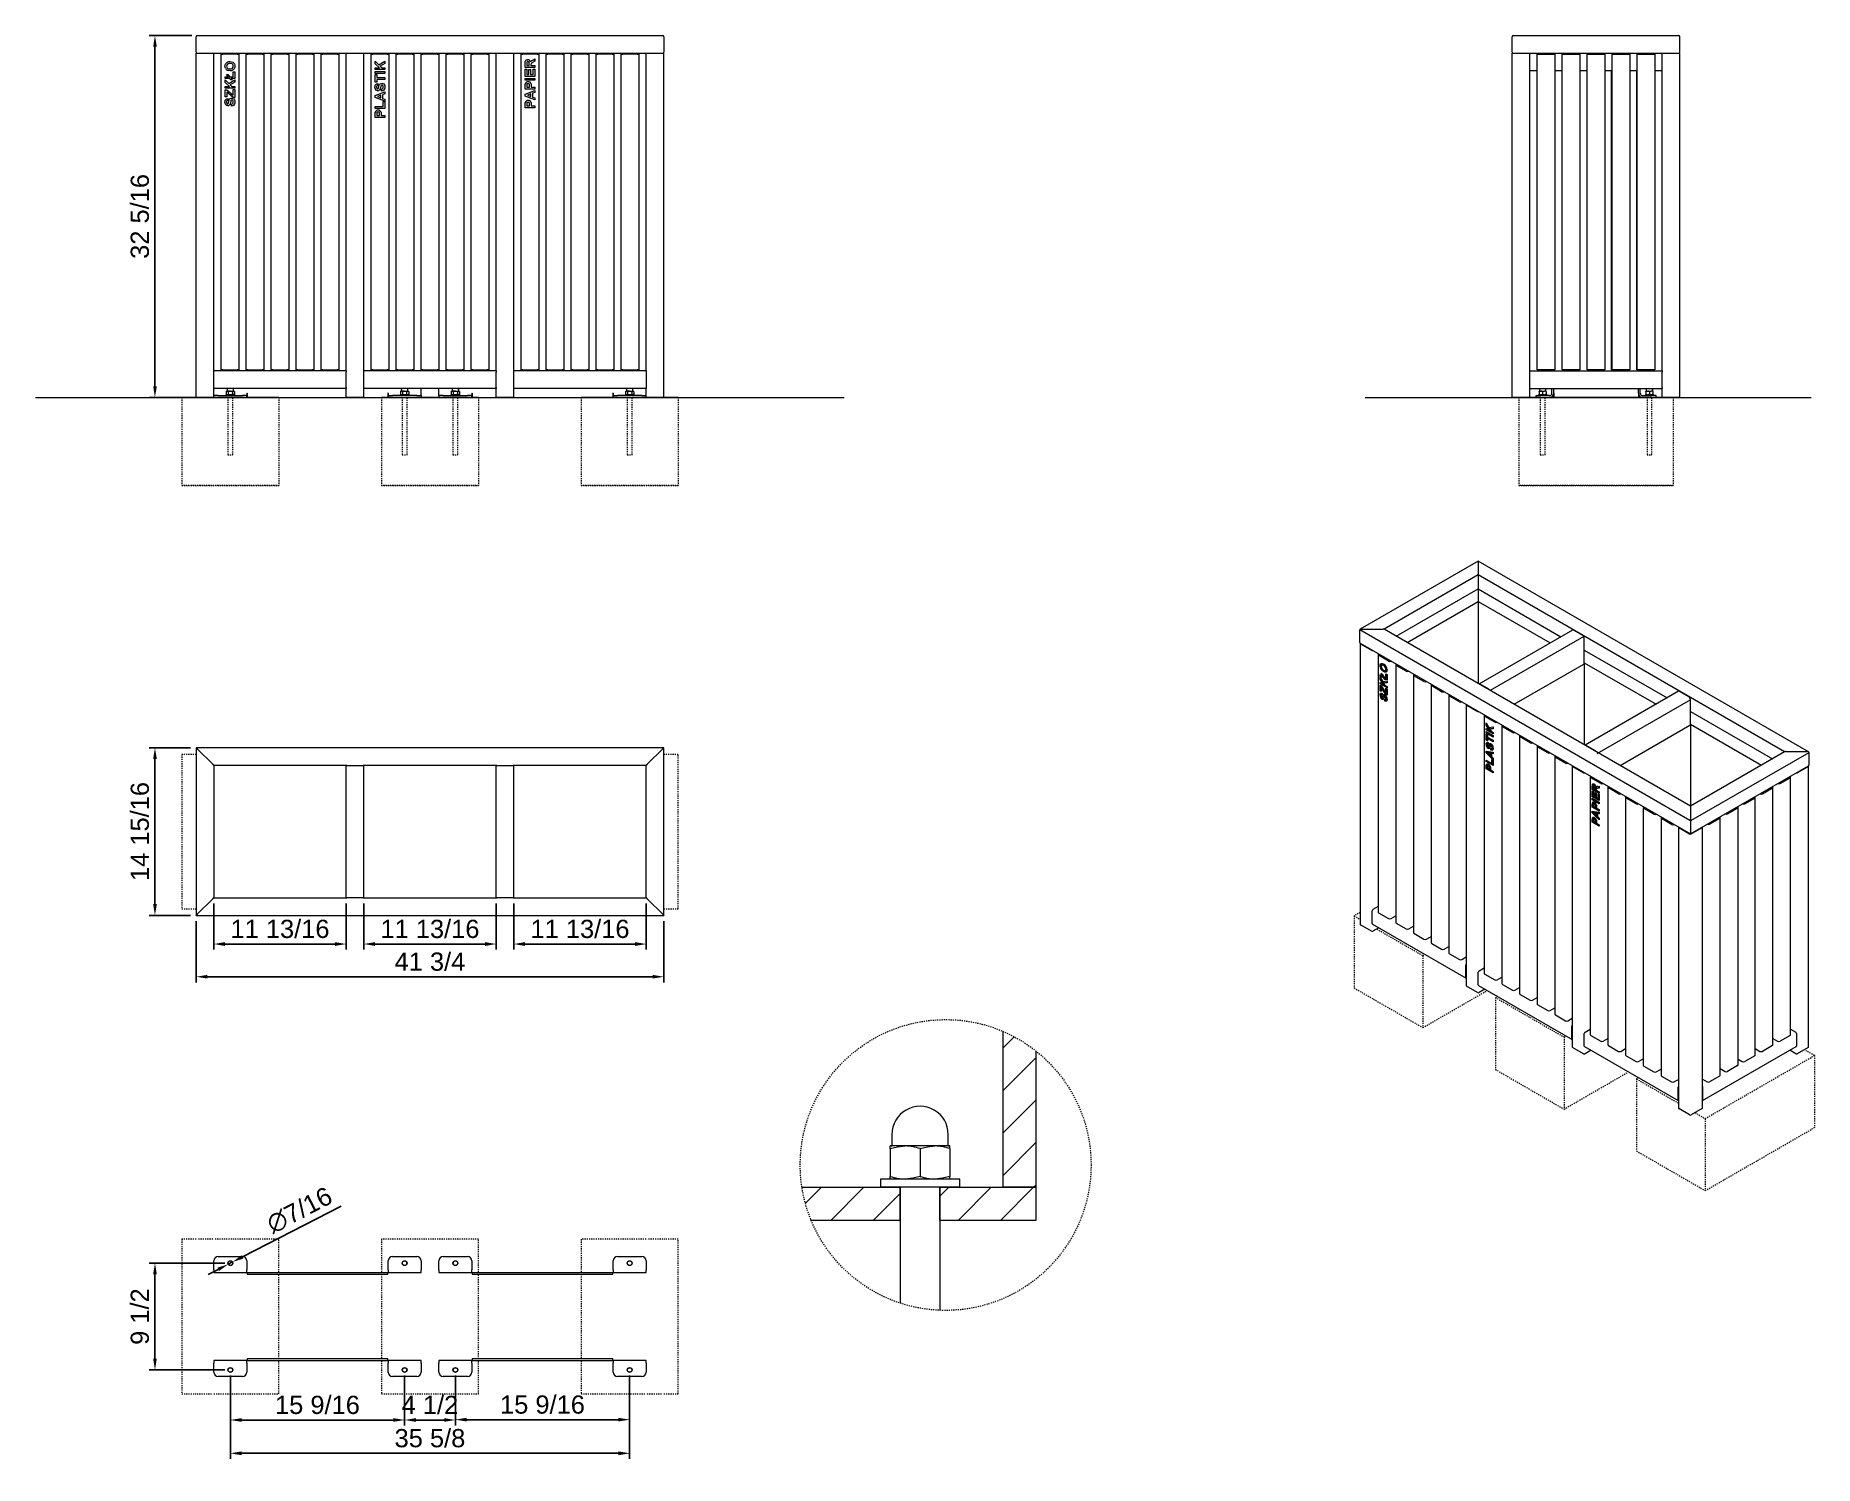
# Model space of a CAD drawing. Header units: inches. Extents: x -9 to 150, y -1 to 126.
import ezdxf

# ---------------------------------------------------------------- set-up
doc = ezdxf.new("R2010")
doc.units = ezdxf.units.IN
doc.header["$PDSIZE"] = -1
doc.linetypes.add('HIDDEN', pattern=[1.905, 1.27, -0.635])
for name, color, linetype, lineweight in [('ZANO_R', 7, 'Continuous', 0), ('ZANO_R_przerywana', 250, 'HIDDEN', 0), ('ZANO_W', 1, 'Continuous', 0)]:
    doc.layers.add(name, color=color, linetype=linetype, lineweight=lineweight)
doc.styles.add('Arial', font='arial.ttf')
doc.styles.get("Standard").update_dxf_attribs({"font": 'ARIALUNI.TTF'})
doc.dimstyles.new('amerykanie', dxfattribs={"dimtxt": 50, "dimasz": 50, "dimexe": 0.5, "dimexo": 0.5, "dimgap": 1, "dimtad": 1, "dimdec": 0, "dimzin": 0, "dimlunit": 5, "dimtxsty": 'Standard', "dimcen": 0.09, "dimclrd": 1, "dimclre": 1, "dimclrt": 1, "dimazin": 0, "dimtfac": 1, "dimtdec": 0, "dimtmove": 0, "dimatfit": 3, "dimfxl": 1, "dimtzin": 0, "dimarcsym": 1})

msp = doc.modelspace()

# ---------------------------------------------------------------- blocks, each defined once
blk = doc.blocks.new('*D388')
at = {"layer": 'Defpoints', "color": 0}
for p in [(1.61, 126.26), (5.39, 126.26), (5.29, 93.97)]:
    blk.add_point(p, dxfattribs=at)
at = {"layer": 'ZANO_W', "color": 1, "lineweight": -2}
for p, q in [((4.89, 126.26), (1.11, 126.26)), ((1.61, 94.97), (1.61, 125.26)), ((4.79, 93.97), (1.11, 93.97))]:
    blk.add_line(p, q, dxfattribs=at)
at = {"layer": 'ZANO_W', "color": 1}
for points in [[(1.78, 125.26), (1.45, 125.26), (1.61, 126.26)], [(1.45, 94.97), (1.78, 94.97), (1.61, 93.97)]]:
    blk.add_solid(points, dxfattribs=at)
at = {"layer": 'ZANO_W', "color": 1, "insert": (0.27, 110.12), "char_height": 1.625, "attachment_point": 5, "rotation": 90, "style": 'Arial'}
blk.add_mtext('32 5/16', dxfattribs=at)
blk = doc.blocks.new('*D389')
at = {"layer": 'Defpoints', "color": 0}
for p in [(5.29, 62.71), (1.61, 47.76), (5.29, 47.76)]:
    blk.add_point(p, dxfattribs=at)
at = {"layer": 'ZANO_W', "color": 1, "lineweight": -2}
for p, q in [((4.79, 62.71), (1.11, 62.71)), ((1.61, 61.71), (1.61, 48.76)), ((4.79, 47.76), (1.11, 47.76))]:
    blk.add_line(p, q, dxfattribs=at)
at = {"layer": 'ZANO_W', "color": 1}
for points in [[(1.78, 61.71), (1.45, 61.71), (1.61, 62.71)], [(1.45, 48.76), (1.78, 48.76), (1.61, 47.76)]]:
    blk.add_solid(points, dxfattribs=at)
at = {"layer": 'ZANO_W', "color": 1, "insert": (0.27, 55.24), "char_height": 1.625, "attachment_point": 5, "rotation": 90, "style": 'Arial'}
blk.add_mtext('14 15/16', dxfattribs=at)
blk = doc.blocks.new('*D390')
at = {"layer": 'Defpoints', "color": 0}
for p in [(8.34, 16.73), (1.61, 7.2), (8.34, 7.2)]:
    blk.add_point(p, dxfattribs=at)
at = {"layer": 'ZANO_W', "color": 1, "lineweight": -2}
for p, q in [((7.84, 16.73), (1.11, 16.73)), ((1.61, 15.73), (1.61, 8.2)), ((7.84, 7.2), (1.11, 7.2))]:
    blk.add_line(p, q, dxfattribs=at)
at = {"layer": 'ZANO_W', "color": 1}
for points in [[(1.78, 15.73), (1.45, 15.73), (1.61, 16.73)], [(1.45, 8.2), (1.78, 8.2), (1.61, 7.2)]]:
    blk.add_solid(points, dxfattribs=at)
at = {"layer": 'ZANO_W', "color": 1, "insert": (0.27, 11.96), "char_height": 1.625, "attachment_point": 5, "rotation": 90, "style": 'Arial'}
blk.add_mtext('9 1/2', dxfattribs=at)
blk = doc.blocks.new('*D391')
at = {"layer": 'Defpoints', "color": 0}
for p in [(8.34, 7.2), (23.89, 7.2), (23.89, 2.73)]:
    blk.add_point(p, dxfattribs=at)
at = {"layer": 'ZANO_W', "color": 1, "lineweight": -2}
for p, q in [((8.34, 6.7), (8.34, 2.23)), ((23.89, 6.7), (23.89, 2.23)), ((9.34, 2.73), (22.89, 2.73))]:
    blk.add_line(p, q, dxfattribs=at)
at = {"layer": 'ZANO_W', "color": 1}
for points in [[(9.34, 2.9), (9.34, 2.57), (8.34, 2.73)], [(22.89, 2.57), (22.89, 2.9), (23.89, 2.73)]]:
    blk.add_solid(points, dxfattribs=at)
at = {"layer": 'ZANO_W', "color": 1, "insert": (16.11, 4.07), "char_height": 1.625, "attachment_point": 5, "style": 'Arial'}
blk.add_mtext('15 9/16', dxfattribs=at)
blk = doc.blocks.new('*D392')
at = {"layer": 'Defpoints', "color": 0}
for p in [(23.89, 7.2), (28.42, 7.2), (28.42, 2.73)]:
    blk.add_point(p, dxfattribs=at)
at = {"layer": 'ZANO_W', "color": 1, "lineweight": -2}
for p, q in [((23.89, 6.7), (23.89, 2.23)), ((28.42, 6.7), (28.42, 2.23)), ((24.89, 2.73), (27.42, 2.73))]:
    blk.add_line(p, q, dxfattribs=at)
at = {"layer": 'ZANO_W', "color": 1}
for points in [[(24.89, 2.9), (24.89, 2.57), (23.89, 2.73)], [(27.42, 2.57), (27.42, 2.9), (28.42, 2.73)]]:
    blk.add_solid(points, dxfattribs=at)
at = {"layer": 'ZANO_W', "color": 1, "insert": (26.15, 4.07), "char_height": 1.625, "attachment_point": 5, "style": 'Arial'}
blk.add_mtext('4 1/2', dxfattribs=at)
blk = doc.blocks.new('*D393')
at = {"layer": 'Defpoints', "color": 0}
for p in [(28.42, 7.2), (43.97, 7.2), (43.97, 2.76)]:
    blk.add_point(p, dxfattribs=at)
at = {"layer": 'ZANO_W', "color": 1, "lineweight": -2}
for p, q in [((28.42, 6.7), (28.42, 2.26)), ((43.97, 6.7), (43.97, 2.26)), ((29.42, 2.76), (42.97, 2.76))]:
    blk.add_line(p, q, dxfattribs=at)
at = {"layer": 'ZANO_W', "color": 1}
for points in [[(29.42, 2.93), (29.42, 2.6), (28.42, 2.76)], [(42.97, 2.6), (42.97, 2.93), (43.97, 2.76)]]:
    blk.add_solid(points, dxfattribs=at)
at = {"layer": 'ZANO_W', "color": 1, "insert": (36.19, 4.1), "char_height": 1.625, "attachment_point": 5, "style": 'Arial'}
blk.add_mtext('15 9/16', dxfattribs=at)
blk = doc.blocks.new('*D394')
at = {"layer": 'Defpoints', "color": 0}
for p in [(8.34, 7.2), (43.97, 7.2), (43.97, -0.24)]:
    blk.add_point(p, dxfattribs=at)
at = {"layer": 'ZANO_W', "color": 1, "lineweight": -2}
for p, q in [((8.34, 6.7), (8.34, -0.74)), ((43.97, 6.7), (43.97, -0.74)), ((9.34, -0.24), (42.97, -0.24))]:
    blk.add_line(p, q, dxfattribs=at)
at = {"layer": 'ZANO_W', "color": 1}
for points in [[(9.34, -0.07), (9.34, -0.41), (8.34, -0.24)], [(42.97, -0.41), (42.97, -0.07), (43.97, -0.24)]]:
    blk.add_solid(points, dxfattribs=at)
at = {"layer": 'ZANO_W', "color": 1, "insert": (26.15, 1.1), "char_height": 1.625, "attachment_point": 5, "style": 'Arial'}
blk.add_mtext('35 5/8', dxfattribs=at)
blk = doc.blocks.new('*D395')
at = {"layer": 'Defpoints', "color": 0}
for p in [(8.15, 16.63), (8.53, 16.83)]:
    blk.add_point(p, dxfattribs=at)
at = {"layer": 'ZANO_W', "color": 1, "lineweight": -2}
for p, q in [((9.42, 17.28), (18.24, 21.82)), ((7.26, 16.17), (6.37, 15.71)), ((8.15, 16.63), (8.53, 16.83))]:
    blk.add_line(p, q, dxfattribs=at)
at = {"layer": 'ZANO_W', "color": 1}
for points in [[(7.33, 16.02), (7.18, 16.32), (8.15, 16.63)], [(9.34, 17.43), (9.5, 17.13), (8.53, 16.83)]]:
    blk.add_solid(points, dxfattribs=at)
at = {"layer": 'ZANO_W', "color": 1, "insert": (14.51, 21.45), "char_height": 1.625, "attachment_point": 5, "rotation": 27.2169, "style": 'Arial'}
blk.add_mtext('∅7/16', dxfattribs=at)
blk = doc.blocks.new('*D396')
at = {"layer": 'Defpoints', "color": 0}
for p in [(6.86, 49.33), (18.67, 49.33), (18.67, 45.2)]:
    blk.add_point(p, dxfattribs=at)
at = {"layer": 'ZANO_W', "color": 1, "lineweight": -2}
for p, q in [((6.86, 48.83), (6.86, 44.7)), ((18.67, 48.83), (18.67, 44.7)), ((7.86, 45.2), (17.67, 45.2))]:
    blk.add_line(p, q, dxfattribs=at)
at = {"layer": 'ZANO_W', "color": 1}
for points in [[(7.86, 45.37), (7.86, 45.03), (6.86, 45.2)], [(17.67, 45.03), (17.67, 45.37), (18.67, 45.2)]]:
    blk.add_solid(points, dxfattribs=at)
at = {"layer": 'ZANO_W', "color": 1, "insert": (12.77, 46.54), "char_height": 1.625, "attachment_point": 5, "style": 'Arial'}
blk.add_mtext('11 13/16', dxfattribs=at)
blk = doc.blocks.new('*D397')
at = {"layer": 'Defpoints', "color": 0}
for p in [(20.25, 49.33), (32.06, 49.33), (32.06, 45.2)]:
    blk.add_point(p, dxfattribs=at)
at = {"layer": 'ZANO_W', "color": 1, "lineweight": -2}
for p, q in [((20.25, 48.83), (20.25, 44.7)), ((32.06, 48.83), (32.06, 44.7)), ((21.25, 45.2), (31.06, 45.2))]:
    blk.add_line(p, q, dxfattribs=at)
at = {"layer": 'ZANO_W', "color": 1}
for points in [[(21.25, 45.37), (21.25, 45.03), (20.25, 45.2)], [(31.06, 45.03), (31.06, 45.37), (32.06, 45.2)]]:
    blk.add_solid(points, dxfattribs=at)
at = {"layer": 'ZANO_W', "color": 1, "insert": (26.15, 46.54), "char_height": 1.625, "attachment_point": 5, "style": 'Arial'}
blk.add_mtext('11 13/16', dxfattribs=at)
blk = doc.blocks.new('*D398')
at = {"layer": 'Defpoints', "color": 0}
for p in [(33.63, 49.33), (45.45, 49.33), (45.45, 45.2)]:
    blk.add_point(p, dxfattribs=at)
at = {"layer": 'ZANO_W', "color": 1, "lineweight": -2}
for p, q in [((33.63, 48.83), (33.63, 44.7)), ((45.45, 48.83), (45.45, 44.7)), ((34.63, 45.2), (44.45, 45.2))]:
    blk.add_line(p, q, dxfattribs=at)
at = {"layer": 'ZANO_W', "color": 1}
for points in [[(34.63, 45.37), (34.63, 45.03), (33.63, 45.2)], [(44.45, 45.03), (44.45, 45.37), (45.45, 45.2)]]:
    blk.add_solid(points, dxfattribs=at)
at = {"layer": 'ZANO_W', "color": 1, "insert": (39.54, 46.54), "char_height": 1.625, "attachment_point": 5, "style": 'Arial'}
blk.add_mtext('11 13/16', dxfattribs=at)
blk = doc.blocks.new('*D399')
at = {"layer": 'Defpoints', "color": 0}
for p in [(5.29, 47.75), (47.02, 47.75), (47.02, 42.28)]:
    blk.add_point(p, dxfattribs=at)
at = {"layer": 'ZANO_W', "color": 1, "lineweight": -2}
for p, q in [((5.29, 47.25), (5.29, 41.78)), ((47.02, 47.25), (47.02, 41.78)), ((6.29, 42.28), (46.02, 42.28))]:
    blk.add_line(p, q, dxfattribs=at)
at = {"layer": 'ZANO_W', "color": 1}
for points in [[(6.29, 42.45), (6.29, 42.12), (5.29, 42.28)], [(46.02, 42.12), (46.02, 42.45), (47.02, 42.28)]]:
    blk.add_solid(points, dxfattribs=at)
at = {"layer": 'ZANO_W', "color": 1, "insert": (26.15, 43.62), "char_height": 1.625, "attachment_point": 5, "style": 'Arial'}
blk.add_mtext('41 3/4', dxfattribs=at)

# ---------------------------------------------------------------- dimensions: what is measured, and where the dimension line sits
at = {"layer": 'ZANO_W'}
for base, p1, p2, picture, middle in [((1.61215, 126.25744), (5.28782, 93.97398), (5.38624, 126.25744), '*D388', (0.27138, 110.11571)), ((1.61215, 47.75623), (5.28782, 62.71496), (5.28971, 47.75623), '*D389', (0.27194, 55.2356)), ((1.612147, 7.198416), (8.338997, 16.725974), (8.338997, 7.198416), '*D390', (0.271936, 11.962195))]:
    dim = msp.add_linear_dim(base=base, p1=p1, p2=p2, angle=90, dimstyle='amerykanie', override={"dimtxt": 1.625, "dimasz": 1, "dimgap": 0.5, "dimdec": 4, "dimtxsty": 'Arial', "dimaunit": 1, "dimadec": 1, "dimtdec": 4, "dimtmove": 1, "dimfrac": 2}, dxfattribs=at)
    dim.commit()
    dim.dimension.update_dxf_attribs({"geometry": picture, "text_midpoint": middle})
for base, p1, p2, picture, middle in [((18.67364, 45.20007), (6.86262, 49.32914), (18.67364, 49.32914), '*D396', (12.76813, 46.54083)), ((32.05947, 45.20007), (20.24844, 49.32914), (32.05947, 49.32914), '*D397', (26.15395, 46.54083)), ((45.44529, 45.20007), (33.63427, 49.32914), (45.44529, 49.32914), '*D398', (39.53978, 46.54083)), ((47.02009, 42.28375), (5.28782, 47.75434), (47.02009, 47.75434), '*D399', (26.15395, 43.62452)), ((23.89018, 2.73263), (8.339, 7.19842), (23.89018, 7.19842), '*D391', (16.11459, 4.07284)), ((43.96891, -0.23878), (8.339, 7.19842), (43.96891, 7.19842), '*D394', (26.15395, 1.10199)), ((43.96891, 2.7624), (28.41773, 7.19842), (43.96891, 7.19842), '*D393', (36.19332, 4.10261))]:
    dim = msp.add_linear_dim(base=base, p1=p1, p2=p2, dimstyle='amerykanie', override={"dimtxt": 1.625, "dimasz": 1, "dimgap": 0.5, "dimdec": 4, "dimtxsty": 'Arial', "dimaunit": 1, "dimadec": 1, "dimtdec": 4, "dimtmove": 1, "dimfrac": 2}, dxfattribs=at)
    dim.commit()
    dim.dimension.update_dxf_attribs({"geometry": picture, "text_midpoint": middle})
dim = msp.add_diameter_dim_2p(p1=(8.14644, 16.62694), p2=(8.53156, 16.82501), dimstyle='amerykanie', override={"dimtxt": 1.625, "dimasz": 1, "dimgap": 0.5, "dimdec": 4, "dimtxsty": 'Arial', "dimaunit": 1, "dimadec": 1, "dimtdec": 4, "dimtmove": 1, "dimfrac": 2}, dxfattribs=at)
dim.commit()
dim.dimension.update_dxf_attribs({"geometry": '*D395', "text_midpoint": (15.13726, 20.22234), "dimtype": 163})
dim = msp.add_linear_dim(base=(28.417734, 2.732627), p1=(23.890176, 7.198416), p2=(28.417734, 7.198416), dimstyle='amerykanie', override={"dimtxt": 1.625, "dimasz": 1, "dimgap": 0.5, "dimdec": 4, "dimtxsty": 'Arial', "dimaunit": 1, "dimadec": 1, "dimtdec": 4, "dimtmove": 1, "dimfrac": 2}, dxfattribs=at)
dim.commit()
dim.dimension.update_dxf_attribs({"geometry": '*D392', "text_midpoint": (26.153955, 2.732627), "dimtype": 160})

# ---------------------------------------------------------------- linework, layer by layer
at = {"layer": 'ZANO_R'}
for p, q in [((5.28782, 124.78106), (5.28782, 126.15902)), ((5.38624, 126.25744), (46.92167, 126.25744)), ((47.02009, 126.15902), (47.02009, 124.78106)), ((122.72085, 124.78106), (122.72085, 126.15902)), ((122.81927, 126.25744), (137.58305, 126.25744)), ((137.68147, 124.78106), (137.68147, 126.15902)), ((5.28782, 93.97398), (5.28782, 124.68264)), ((5.28782, 124.68264), (5.38624, 124.68264)), ((5.38624, 124.68264), (6.76419, 124.68264)), ((6.76419, 124.68264), (6.86262, 124.68264)), ((6.86262, 96.33618), (6.86262, 124.68264)), ((6.86262, 124.68264), (18.67364, 124.68264)), ((7.51616, 96.43461), (7.51616, 124.58421)), ((7.51616, 124.58421), (7.67364, 124.58421)), ((8.93348, 124.58421), (7.67364, 124.58421)), ((8.93348, 124.58421), (9.09096, 124.58421)), ((9.09096, 124.58421), (9.09096, 96.43461)), ((9.74845, 96.43461), (9.74845, 124.58421)), ((9.74845, 124.58421), (9.90593, 124.58421)), ((11.16577, 124.58421), (9.90593, 124.58421)), ((11.16577, 124.58421), (11.32325, 124.58421)), ((11.32325, 124.58421), (11.32325, 96.43461)), ((11.98073, 96.43461), (11.98073, 124.58421)), ((11.98073, 124.58421), (12.13821, 124.58421)), ((13.39805, 124.58421), (12.13821, 124.58421)), ((13.39805, 124.58421), (13.55553, 124.58421)), ((13.55553, 124.58421), (13.55553, 96.43461)), ((14.21301, 96.43461), (14.21301, 124.58421)), ((14.21301, 124.58421), (14.37049, 124.58421)), ((15.63033, 124.58421), (14.37049, 124.58421)), ((15.63033, 124.58421), (15.78781, 124.58421)), ((15.78781, 124.58421), (15.78781, 96.43461)), ((16.44529, 96.43461), (16.44529, 124.58421)), ((16.44529, 124.58421), (16.60278, 124.58421)), ((17.86262, 124.58421), (16.60278, 124.58421)), ((17.86262, 124.58421), (18.0201, 124.58421)), ((18.0201, 124.58421), (18.0201, 96.43461)), ((18.67364, 96.33618), (18.67364, 124.68264)), ((18.67364, 124.68264), (18.77207, 124.68264)), ((18.77207, 124.68264), (20.15002, 124.68264)), ((20.15002, 124.68264), (20.24844, 124.68264)), ((20.24844, 96.33618), (20.24844, 124.68264)), ((20.24844, 124.68264), (32.05947, 124.68264)), ((20.90199, 96.43461), (20.90199, 124.58421)), ((20.90199, 124.58421), (21.05947, 124.58421)), ((22.31931, 124.58421), (21.05947, 124.58421)), ((21.25632, 123.74815), (21.25632, 123.977)), ((21.25632, 123.977), (21.59118, 123.64804)), ((21.59118, 123.64804), (22.12246, 123.98811)), ((22.12246, 123.98811), (22.12246, 123.76619)), ((22.31931, 124.58421), (22.47679, 124.58421)), ((22.47679, 124.58421), (22.47679, 96.43461)), ((23.13427, 96.43461), (23.13427, 124.58421)), ((23.13427, 124.58421), (23.29175, 124.58421)), ((24.55159, 124.58421), (23.29175, 124.58421)), ((24.55159, 124.58421), (24.70907, 124.58421)), ((24.70907, 124.58421), (24.70907, 96.43461)), ((25.36655, 96.43461), (25.36655, 124.58421)), ((25.36655, 124.58421), (25.52403, 124.58421)), ((26.78388, 124.58421), (25.52403, 124.58421)), ((26.78388, 124.58421), (26.94136, 124.58421)), ((26.94136, 124.58421), (26.94136, 96.43461)), ((27.59884, 96.43461), (27.59884, 124.58421)), ((27.59884, 124.58421), (27.75632, 124.58421)), ((29.01616, 124.58421), (27.75632, 124.58421)), ((29.01616, 124.58421), (29.17364, 124.58421)), ((29.17364, 124.58421), (29.17364, 96.43461)), ((29.83112, 96.43461), (29.83112, 124.58421)), ((29.83112, 124.58421), (29.9886, 124.58421)), ((31.24844, 124.58421), (29.9886, 124.58421)), ((31.24844, 124.58421), (31.40592, 124.58421)), ((31.40592, 124.58421), (31.40592, 96.43461)), ((32.05947, 96.33618), (32.05947, 124.68264)), ((32.05947, 124.68264), (32.15789, 124.68264)), ((32.15789, 124.68264), (33.53584, 124.68264)), ((33.53584, 124.68264), (33.63427, 124.68264)), ((33.63427, 96.33618), (33.63427, 124.68264)), ((33.63427, 124.68264), (45.44529, 124.68264)), ((34.28781, 96.43461), (34.28781, 124.58421)), ((34.28781, 124.58421), (34.44529, 124.58421)), ((35.70513, 124.58421), (34.44529, 124.58421)), ((35.50828, 123.98473), (35.3117, 123.86154)), ((35.33686, 124.07444), (35.50828, 124.17941)), ((35.50828, 124.17941), (35.50828, 123.98473)), ((35.70513, 124.58421), (35.86261, 124.58421)), ((35.86261, 124.58421), (35.86261, 96.43461)), ((36.5201, 96.43461), (36.5201, 124.58421)), ((36.5201, 124.58421), (36.67758, 124.58421)), ((37.93742, 124.58421), (36.67758, 124.58421)), ((37.93742, 124.58421), (38.0949, 124.58421)), ((38.0949, 124.58421), (38.0949, 96.43461)), ((38.75238, 96.43461), (38.75238, 124.58421)), ((38.75238, 124.58421), (38.90986, 124.58421)), ((40.1697, 124.58421), (38.90986, 124.58421)), ((40.1697, 124.58421), (40.32718, 124.58421)), ((40.32718, 124.58421), (40.32718, 96.43461)), ((40.98466, 96.43461), (40.98466, 124.58421)), ((40.98466, 124.58421), (41.14214, 124.58421)), ((42.40198, 124.58421), (41.14214, 124.58421)), ((42.40198, 124.58421), (42.55947, 124.58421)), ((42.55947, 124.58421), (42.55947, 96.43461)), ((43.21694, 96.43461), (43.21694, 124.58421)), ((43.21694, 124.58421), (43.37442, 124.58421)), ((44.63427, 124.58421), (43.37442, 124.58421)), ((44.63427, 124.58421), (44.79175, 124.58421)), ((44.79175, 124.58421), (44.79175, 96.43461)), ((45.44529, 96.33618), (45.44529, 124.68264)), ((45.44529, 124.68264), (45.54372, 124.68264)), ((45.54372, 124.68264), (46.92167, 124.68264)), ((46.92167, 124.68264), (47.02009, 124.68264)), ((47.02009, 93.97398), (47.02009, 124.68264)), ((122.72085, 93.97398), (122.72085, 124.68264)), ((122.72085, 124.68264), (122.81927, 124.68264)), ((122.81927, 124.68264), (124.19722, 124.68264)), ((124.19722, 124.68264), (124.29565, 124.68264)), ((124.29565, 124.68264), (136.10667, 124.68264)), ((124.29565, 96.33618), (124.29565, 124.68264)), ((124.95182, 96.43461), (124.95182, 124.58421)), ((124.95182, 124.58421), (125.1093, 124.58421)), ((125.1093, 124.58421), (126.36914, 124.58421)), ((126.36914, 124.58421), (126.52662, 124.58421)), ((126.52662, 124.58421), (126.52662, 96.43461)), ((127.18279, 96.43461), (127.18279, 124.58421)), ((127.18279, 124.58421), (127.34027, 124.58421)), ((127.34027, 124.58421), (128.60011, 124.58421)), ((128.60011, 124.58421), (128.75759, 124.58421)), ((128.75759, 124.58421), (128.75759, 96.43461)), ((129.41376, 96.43461), (129.41376, 124.58421)), ((129.41376, 124.58421), (129.57124, 124.58421)), ((129.57124, 124.58421), (130.83108, 124.58421)), ((130.83108, 124.58421), (130.98856, 124.58421)), ((130.98856, 124.58421), (130.98856, 96.43461)), ((131.64473, 96.43461), (131.64473, 124.58421)), ((131.64473, 124.58421), (131.80221, 124.58421)), ((131.80221, 124.58421), (133.06205, 124.58421)), ((133.06205, 124.58421), (133.21953, 124.58421)), ((133.21953, 124.58421), (133.21953, 96.43461)), ((133.8757, 96.43461), (133.8757, 124.58421)), ((133.8757, 124.58421), (134.03318, 124.58421)), ((134.03318, 124.58421), (135.29302, 124.58421)), ((135.29302, 124.58421), (135.4505, 124.58421)), ((135.4505, 124.58421), (135.4505, 96.43461)), ((136.10667, 96.33618), (136.10667, 124.68264)), ((136.10667, 124.68264), (136.2051, 124.68264)), ((136.2051, 124.68264), (137.58305, 124.68264)), ((137.58305, 124.68264), (137.68147, 124.68264)), ((137.68147, 93.97398), (137.68147, 124.68264)), ((7.87049, 122.5834), (8.16007, 122.5834)), ((7.87049, 122.41684), (7.87049, 122.5834)), ((8.29489, 122.41684), (7.87049, 122.41684)), ((7.87049, 122.31135), (8.20536, 121.98238)), ((7.87049, 122.08249), (7.87049, 122.31135)), ((7.99819, 122.78328), (8.10906, 122.78328)), ((8.16007, 122.5834), (7.99819, 122.78328)), ((8.10906, 122.78328), (8.27094, 122.5834)), ((8.20536, 121.98238), (8.73663, 122.32245)), ((8.27094, 122.5834), (8.59228, 122.5834)), ((8.37574, 122.3169), (8.29489, 122.41684)), ((8.48661, 122.3169), (8.37574, 122.3169)), ((8.40576, 122.41684), (8.48661, 122.3169)), ((8.73663, 122.41684), (8.40576, 122.41684)), ((8.59228, 123.02758), (8.73663, 123.02758)), ((8.59228, 122.5834), (8.59228, 123.02758)), ((8.73663, 123.02758), (8.73663, 122.41684)), ((8.73663, 122.32245), (8.73663, 122.10054)), ((21.6441, 123.38292), (21.25632, 123.74815)), ((21.25632, 123.38292), (21.6441, 123.38292)), ((21.25632, 123.21635), (21.25632, 123.38292)), ((22.12246, 123.21635), (21.25632, 123.21635)), ((21.25632, 122.87212), (21.25632, 123.03868)), ((21.25632, 123.03868), (22.12246, 123.03868)), ((22.12246, 122.87212), (21.25632, 122.87212)), ((21.25632, 122.77218), (21.40067, 122.77218)), ((21.25632, 122.09481), (21.25632, 122.77218)), ((21.40067, 122.77218), (21.40067, 122.51678)), ((21.40067, 122.51678), (22.12246, 122.51678)), ((21.40067, 122.35021), (21.40067, 122.09481)), ((22.12246, 122.35021), (21.40067, 122.35021)), ((22.12246, 123.76619), (21.7201, 123.52172)), ((21.7201, 123.52172), (21.86133, 123.38292)), ((21.86133, 123.38292), (22.12246, 123.38292)), ((22.12246, 123.38292), (22.12246, 123.21635)), ((22.12246, 123.03868), (22.12246, 122.87212)), ((22.12246, 122.51678), (22.12246, 122.35021)), ((34.64214, 123.4132), (34.64214, 123.7767)), ((35.50828, 123.4132), (34.64214, 123.4132)), ((34.64214, 123.25774), (34.7865, 123.25774)), ((34.64214, 122.61369), (34.64214, 123.25774)), ((35.50828, 122.61369), (34.64214, 122.61369)), ((34.64214, 122.26945), (34.64214, 122.43602)), ((34.64214, 122.43602), (35.50828, 122.43602)), ((35.50828, 122.26945), (34.64214, 122.26945)), ((34.7865, 123.72135), (34.7865, 123.57977)), ((34.7865, 123.57977), (34.99748, 123.57977)), ((34.7865, 123.25774), (34.7865, 122.78025)), ((34.7865, 122.78025), (34.97527, 122.78025)), ((34.97527, 123.22443), (35.11963, 123.22443)), ((34.97527, 122.78025), (34.97527, 123.22443)), ((34.99748, 123.57977), (34.99748, 123.71389)), ((35.11963, 123.22443), (35.11963, 122.78025)), ((35.11963, 122.78025), (35.36393, 122.78025)), ((35.14184, 123.61707), (35.14184, 123.57977)), ((35.14184, 123.57977), (35.50828, 123.57977)), ((35.36393, 122.78025), (35.36393, 123.26885)), ((35.36393, 123.26885), (35.50828, 123.26885)), ((35.50828, 123.57977), (35.50828, 123.4132)), ((35.50828, 123.26885), (35.50828, 122.61369)), ((35.50828, 122.43602), (35.50828, 122.26945)), ((124.95182, 123.10783), (124.29565, 123.10783)), ((127.18279, 123.10783), (126.52662, 123.10783)), ((129.41376, 123.10783), (128.75759, 123.10783)), ((131.64473, 123.10783), (130.98856, 123.10783)), ((131.57011, 96.43461), (131.57011, 123.10783)), ((133.8757, 123.10783), (133.21953, 123.10783)), ((133.83839, 96.43461), (133.83839, 123.10783)), ((136.10667, 123.10783), (135.4505, 123.10783)), ((8.25828, 121.71726), (7.87049, 122.08249)), ((7.87049, 121.71726), (8.25828, 121.71726)), ((7.87049, 121.5507), (7.87049, 121.71726)), ((8.73663, 121.5507), (7.87049, 121.5507)), ((7.87049, 121.42855), (8.01485, 121.42855)), ((7.87049, 120.7956), (7.87049, 121.42855)), ((8.01485, 120.7956), (7.87049, 120.7956)), ((8.01485, 121.42855), (8.59228, 120.94117)), ((8.01485, 121.21791), (8.01485, 120.7956)), ((8.58117, 120.74008), (8.01485, 121.21791)), ((8.11479, 120.64014), (8.12589, 120.47357)), ((8.73663, 122.10054), (8.33427, 121.85607)), ((8.33427, 121.85607), (8.47551, 121.71726)), ((8.47551, 121.71726), (8.73663, 121.71726)), ((8.73663, 120.74008), (8.58117, 120.74008)), ((8.59228, 120.94117), (8.59228, 121.43965)), ((8.59228, 121.43965), (8.73663, 121.43965)), ((8.73663, 121.71726), (8.73663, 121.5507)), ((8.73663, 121.43965), (8.73663, 120.74008)), ((21.40067, 122.09481), (21.25632, 122.09481)), ((21.25632, 120.8997), (22.12246, 121.22867)), ((21.25632, 120.72325), (21.25632, 120.8997)), ((22.12246, 120.39584), (21.25632, 120.72325)), ((21.77822, 120.92608), (21.4673, 120.81226)), ((21.4673, 120.81226), (21.77822, 120.69878)), ((21.50061, 121.97266), (21.51172, 121.8061)), ((21.77822, 120.69878), (21.77822, 120.92608)), ((21.83375, 121.3064), (21.82264, 121.47297)), ((22.12246, 121.05204), (21.92258, 120.97899)), ((21.92258, 120.97899), (21.92258, 120.64656)), ((21.92258, 120.64656), (22.12246, 120.57351)), ((22.12246, 121.22867), (22.12246, 121.05204)), ((34.64214, 121.48104), (34.64214, 121.75813)), ((35.50828, 121.48104), (34.64214, 121.48104)), ((34.64214, 121.02993), (35.50828, 121.35889)), ((34.64214, 120.85347), (34.64214, 121.02993)), ((35.50828, 120.52607), (34.64214, 120.85347)), ((34.7865, 121.73575), (34.7865, 121.64761)), ((34.7865, 121.64761), (35.0419, 121.64761)), ((35.16405, 121.0563), (34.85313, 120.94248)), ((34.85313, 120.94248), (35.16405, 120.82901)), ((35.0419, 121.64761), (35.0419, 121.74755)), ((35.16405, 120.82901), (35.16405, 121.0563)), ((35.18626, 121.7616), (35.18626, 121.64761)), ((35.18626, 121.64761), (35.50828, 121.64761)), ((35.50828, 121.18227), (35.30841, 121.10922)), ((35.30841, 121.10922), (35.30841, 120.77678)), ((35.30841, 120.77678), (35.50828, 120.70374)), ((35.50828, 121.64761), (35.50828, 121.48104)), ((35.50828, 121.35889), (35.50828, 121.18227)), ((35.50828, 120.70374), (35.50828, 120.52607)), ((8.44792, 119.97388), (8.43682, 120.14044)), ((21.25632, 119.91835), (21.9781, 119.91835)), ((21.25632, 119.75179), (21.25632, 119.91835)), ((22.12246, 119.75179), (21.25632, 119.75179)), ((21.25632, 118.95227), (21.25632, 119.22936)), ((21.40067, 119.20698), (21.40067, 119.11884)), ((21.40067, 119.11884), (21.65608, 119.11884)), ((21.65608, 119.11884), (21.65608, 119.21878)), ((21.80043, 119.23283), (21.80043, 119.11884)), ((21.80043, 119.11884), (22.12246, 119.11884)), ((21.9781, 119.91835), (21.9781, 120.36253)), ((21.9781, 120.36253), (22.12246, 120.36253)), ((22.12246, 120.57351), (22.12246, 120.39584)), ((22.12246, 120.36253), (22.12246, 119.75179)), ((22.12246, 119.11884), (22.12246, 118.95227)), ((34.64214, 119.81539), (34.64214, 120.09247)), ((35.50828, 119.81539), (34.64214, 119.81539)), ((34.7865, 120.07009), (34.7865, 119.98195)), ((34.7865, 119.98195), (35.0419, 119.98195)), ((35.0419, 119.98195), (35.0419, 120.08189)), ((35.18626, 120.09594), (35.18626, 119.98195)), ((35.18626, 119.98195), (35.50828, 119.98195)), ((35.50828, 119.98195), (35.50828, 119.81539)), ((22.12246, 118.95227), (21.25632, 118.95227)), ((18.67364, 96.33618), (6.86262, 96.33618)), ((6.86262, 96.23776), (6.86262, 96.33618)), ((6.86262, 94.85981), (6.86262, 96.23776)), ((7.67364, 96.43461), (7.51616, 96.43461)), ((7.67364, 96.43461), (8.93348, 96.43461)), ((9.09096, 96.43461), (8.93348, 96.43461)), ((9.90593, 96.43461), (9.74845, 96.43461)), ((9.90593, 96.43461), (11.16577, 96.43461)), ((11.32325, 96.43461), (11.16577, 96.43461)), ((12.13821, 96.43461), (11.98073, 96.43461)), ((12.13821, 96.43461), (13.39805, 96.43461)), ((13.55553, 96.43461), (13.39805, 96.43461)), ((14.37049, 96.43461), (14.21301, 96.43461)), ((14.37049, 96.43461), (15.63033, 96.43461)), ((15.78781, 96.43461), (15.63033, 96.43461)), ((16.60278, 96.43461), (16.44529, 96.43461)), ((16.60278, 96.43461), (17.86262, 96.43461)), ((18.0201, 96.43461), (17.86262, 96.43461)), ((18.67364, 96.33618), (18.67364, 96.23776)), ((18.67364, 94.85981), (18.67364, 96.23776)), ((32.05947, 96.33618), (20.24844, 96.33618)), ((20.24844, 96.23776), (20.24844, 96.33618)), ((20.24844, 94.85981), (20.24844, 96.23776)), ((21.05947, 96.43461), (20.90199, 96.43461)), ((21.05947, 96.43461), (22.31931, 96.43461)), ((22.47679, 96.43461), (22.31931, 96.43461)), ((23.29175, 96.43461), (23.13427, 96.43461)), ((23.29175, 96.43461), (24.55159, 96.43461)), ((24.70907, 96.43461), (24.55159, 96.43461)), ((25.52403, 96.43461), (25.36655, 96.43461)), ((25.52403, 96.43461), (26.78388, 96.43461)), ((26.94136, 96.43461), (26.78388, 96.43461)), ((27.75632, 96.43461), (27.59884, 96.43461)), ((27.75632, 96.43461), (29.01616, 96.43461)), ((29.17364, 96.43461), (29.01616, 96.43461)), ((29.9886, 96.43461), (29.83112, 96.43461)), ((29.9886, 96.43461), (31.24844, 96.43461)), ((31.40592, 96.43461), (31.24844, 96.43461)), ((32.05947, 96.33618), (32.05947, 96.23776)), ((32.05947, 94.85981), (32.05947, 96.23776)), ((45.44529, 96.33618), (33.63427, 96.33618)), ((33.63427, 96.23776), (33.63427, 96.33618)), ((33.63427, 94.85981), (33.63427, 96.23776)), ((34.44529, 96.43461), (34.28781, 96.43461)), ((34.44529, 96.43461), (35.70513, 96.43461)), ((35.86261, 96.43461), (35.70513, 96.43461)), ((36.67758, 96.43461), (36.5201, 96.43461)), ((36.67758, 96.43461), (37.93742, 96.43461)), ((38.0949, 96.43461), (37.93742, 96.43461)), ((38.90986, 96.43461), (38.75238, 96.43461)), ((38.90986, 96.43461), (40.1697, 96.43461)), ((40.32718, 96.43461), (40.1697, 96.43461)), ((41.14214, 96.43461), (40.98466, 96.43461)), ((41.14214, 96.43461), (42.40198, 96.43461)), ((42.55947, 96.43461), (42.40198, 96.43461)), ((43.37442, 96.43461), (43.21694, 96.43461)), ((43.37442, 96.43461), (44.63427, 96.43461)), ((44.79175, 96.43461), (44.63427, 96.43461)), ((45.44529, 96.33618), (45.44529, 96.23776)), ((45.44529, 96.23776), (45.44529, 94.85981)), ((124.29565, 96.33618), (136.10667, 96.33618)), ((124.29565, 96.23776), (124.29565, 96.33618)), ((124.29565, 94.85981), (124.29565, 96.23776)), ((125.1093, 96.43461), (124.95182, 96.43461)), ((126.36914, 96.43461), (125.1093, 96.43461)), ((126.52662, 96.43461), (126.36914, 96.43461)), ((127.34027, 96.43461), (127.18279, 96.43461)), ((128.60011, 96.43461), (127.34027, 96.43461)), ((128.75759, 96.43461), (128.60011, 96.43461)), ((129.57124, 96.43461), (129.41376, 96.43461)), ((130.83108, 96.43461), (129.57124, 96.43461)), ((130.98856, 96.43461), (130.83108, 96.43461)), ((131.64473, 96.43461), (131.57011, 96.43461)), ((131.80221, 96.43461), (131.64473, 96.43461)), ((133.06205, 96.43461), (131.80221, 96.43461)), ((133.21953, 96.43461), (133.06205, 96.43461)), ((133.8757, 96.43461), (133.83839, 96.43461)), ((134.03318, 96.43461), (133.8757, 96.43461)), ((135.29302, 96.43461), (134.03318, 96.43461)), ((135.4505, 96.43461), (135.29302, 96.43461)), ((136.10667, 96.33618), (136.10667, 96.23776)), ((136.10667, 94.85981), (136.10667, 96.23776)), ((-9.04052, 93.97398), (63.12125, 93.97398)), ((4.00829, 93.97398), (5.28782, 93.97398)), ((12.6697, 93.97398), (4.00829, 93.97398)), ((5.38624, 93.97398), (5.28782, 93.97398)), ((5.28782, 93.97398), (6.86262, 93.97398)), ((6.76419, 93.97398), (5.38624, 93.97398)), ((6.86262, 93.97398), (6.76419, 93.97398)), ((6.86262, 94.76138), (6.86262, 94.85981)), ((18.67364, 94.76138), (6.86262, 94.76138)), ((6.86262, 93.97398), (6.86262, 94.76138)), ((7.25632, 94.13146), (6.86262, 94.13146)), ((6.86262, 93.97398), (12.6697, 93.97398)), ((7.25632, 94.13146), (9.42167, 94.13146)), ((7.9453, 94.2102), (7.9453, 94.13146)), ((7.9453, 94.2102), (8.7327, 94.2102)), ((8.02404, 94.52516), (7.97531, 94.49703)), ((7.97531, 94.49703), (7.97531, 94.23833)), ((7.97531, 94.23833), (8.02404, 94.2102)), ((8.02404, 94.52516), (8.06623, 94.52516)), ((8.04372, 94.62359), (8.04372, 94.535)), ((8.339, 94.52516), (8.06623, 94.52516)), ((8.12246, 93.97398), (8.55553, 93.97398)), ((8.12246, 93.97398), (8.55553, 93.97398)), ((8.15715, 94.49703), (8.15715, 94.23833)), ((8.339, 94.52516), (8.61176, 94.52516)), ((8.52084, 94.49703), (8.52084, 94.23833)), ((8.61176, 94.52516), (8.65396, 94.52516)), ((8.63427, 94.535), (8.63427, 94.62359)), ((8.70268, 94.49703), (8.65396, 94.52516)), ((8.65396, 94.2102), (8.70268, 94.23833)), ((8.70268, 94.49703), (8.70268, 94.23833)), ((8.7327, 94.13146), (8.7327, 94.2102)), ((9.81537, 94.13146), (9.42167, 94.13146)), ((9.81537, 94.35193), (9.81537, 94.13146)), ((9.81537, 94.35193), (9.83112, 94.35193)), ((9.81537, 93.97398), (9.81537, 94.13146)), ((9.83112, 94.35193), (9.83112, 93.97398)), ((12.6697, 93.97398), (18.67364, 93.97398)), ((18.67364, 94.85981), (18.67364, 94.76138)), ((18.67364, 93.97398), (18.67364, 94.76138)), ((18.77207, 93.97398), (18.67364, 93.97398)), ((20.15002, 93.97398), (18.77207, 93.97398)), ((20.24844, 93.97398), (20.15002, 93.97398)), ((20.24844, 94.76138), (20.24844, 94.85981)), ((32.05947, 94.76138), (20.24844, 94.76138)), ((20.24844, 93.97398), (20.24844, 94.76138)), ((20.24844, 93.97398), (21.82325, 93.97398)), ((21.82325, 93.97398), (30.48466, 93.97398)), ((30.48466, 93.97398), (21.82325, 93.97398)), ((22.4138, 94.35193), (22.39805, 94.35193)), ((22.39805, 94.35193), (22.39805, 93.97398)), ((22.4138, 94.35193), (22.4138, 94.13146)), ((22.4138, 93.97398), (22.4138, 94.13146)), ((22.4138, 94.13146), (22.8075, 94.13146)), ((24.97285, 94.13146), (22.8075, 94.13146)), ((23.49647, 94.2102), (23.49647, 94.13146)), ((23.49647, 94.2102), (24.28388, 94.2102)), ((23.57521, 94.52516), (23.52649, 94.49703)), ((23.52649, 94.49703), (23.52649, 94.23833)), ((23.52649, 94.23833), (23.57521, 94.2102)), ((23.57521, 94.52516), (23.61741, 94.52516)), ((23.5949, 94.62359), (23.5949, 94.535)), ((23.89018, 94.52516), (23.61741, 94.52516)), ((23.67364, 93.97398), (24.10671, 93.97398)), ((23.67364, 93.97398), (24.10671, 93.97398)), ((23.70833, 94.49703), (23.70833, 94.23833)), ((23.89018, 94.52516), (24.16294, 94.52516)), ((24.07202, 94.49703), (24.07202, 94.23833)), ((24.16294, 94.52516), (24.20514, 94.52516)), ((24.18545, 94.535), (24.18545, 94.62359)), ((24.25386, 94.49703), (24.20514, 94.52516)), ((24.20514, 94.2102), (24.25386, 94.23833)), ((24.25386, 94.49703), (24.25386, 94.23833)), ((24.28388, 94.13146), (24.28388, 94.2102)), ((24.97285, 94.13146), (25.36655, 94.13146)), ((25.36655, 94.35193), (25.36655, 94.76138)), ((25.36655, 94.13146), (25.36655, 94.35193)), ((25.36655, 94.13146), (25.36655, 93.97398)), ((26.94136, 94.35193), (26.94136, 94.76138)), ((26.94136, 94.13146), (26.94136, 94.35193)), ((26.94136, 94.13146), (26.94136, 93.97398)), ((27.33506, 94.13146), (26.94136, 94.13146)), ((27.33506, 94.13146), (29.50041, 94.13146)), ((28.02403, 94.2102), (28.02403, 94.13146)), ((28.02403, 94.2102), (28.81143, 94.2102)), ((28.10277, 94.52516), (28.05405, 94.49703)), ((28.05405, 94.49703), (28.05405, 94.23833)), ((28.05405, 94.23833), (28.10277, 94.2102)), ((28.10277, 94.52516), (28.14497, 94.52516)), ((28.12246, 94.62359), (28.12246, 94.535)), ((28.41773, 94.52516), (28.14497, 94.52516)), ((28.2012, 93.97398), (28.63427, 93.97398)), ((28.2012, 93.97398), (28.63427, 93.97398)), ((28.23589, 94.49703), (28.23589, 94.23833)), ((28.41773, 94.52516), (28.6905, 94.52516)), ((28.59958, 94.49703), (28.59958, 94.23833)), ((28.6905, 94.52516), (28.73269, 94.52516)), ((28.71301, 94.535), (28.71301, 94.62359)), ((28.78142, 94.49703), (28.73269, 94.52516)), ((28.73269, 94.2102), (28.78142, 94.23833)), ((28.78142, 94.49703), (28.78142, 94.23833)), ((28.81143, 94.13146), (28.81143, 94.2102)), ((29.89411, 94.13146), (29.50041, 94.13146)), ((29.89411, 94.35193), (29.89411, 94.13146)), ((29.89411, 94.35193), (29.90986, 94.35193)), ((29.89411, 93.97398), (29.89411, 94.13146)), ((29.90986, 94.35193), (29.90986, 93.97398)), ((30.48466, 93.97398), (32.05947, 93.97398)), ((32.05947, 94.85981), (32.05947, 94.76138)), ((32.05947, 93.97398), (32.05947, 94.76138)), ((32.15789, 93.97398), (32.05947, 93.97398)), ((33.53584, 93.97398), (32.15789, 93.97398)), ((33.63427, 93.97398), (33.53584, 93.97398)), ((33.63427, 94.76138), (33.63427, 94.85981)), ((45.44529, 94.76138), (33.63427, 94.76138)), ((33.63427, 93.97398), (33.63427, 94.76138)), ((33.63427, 93.97398), (39.6382, 93.97398)), ((39.6382, 93.97398), (45.44529, 93.97398)), ((48.29962, 93.97398), (39.6382, 93.97398)), ((42.49253, 94.35193), (42.47679, 94.35193)), ((42.47679, 94.35193), (42.47679, 93.97398)), ((42.49253, 94.35193), (42.49253, 94.13146)), ((42.49253, 93.97398), (42.49253, 94.13146)), ((42.49253, 94.13146), (42.88624, 94.13146)), ((45.05159, 94.13146), (42.88624, 94.13146)), ((43.57521, 94.2102), (43.57521, 94.13146)), ((43.57521, 94.2102), (44.36261, 94.2102)), ((43.65395, 94.52516), (43.60523, 94.49703)), ((43.60523, 94.49703), (43.60523, 94.23833)), ((43.60523, 94.23833), (43.65395, 94.2102)), ((43.65395, 94.52516), (43.69615, 94.52516)), ((43.67364, 94.62359), (43.67364, 94.535)), ((43.96891, 94.52516), (43.69615, 94.52516)), ((43.75238, 93.97398), (44.18545, 93.97398)), ((43.75238, 93.97398), (44.18545, 93.97398)), ((43.78707, 94.49703), (43.78707, 94.23833)), ((43.96891, 94.52516), (44.24168, 94.52516)), ((44.15076, 94.49703), (44.15076, 94.23833)), ((44.24168, 94.52516), (44.28387, 94.52516)), ((44.26419, 94.535), (44.26419, 94.62359)), ((44.3326, 94.49703), (44.28387, 94.52516)), ((44.28387, 94.2102), (44.3326, 94.23833)), ((44.3326, 94.49703), (44.3326, 94.23833)), ((44.36261, 94.13146), (44.36261, 94.2102)), ((45.05159, 94.13146), (45.44529, 94.13146)), ((45.44529, 94.85981), (45.44529, 94.76138)), ((45.44529, 93.97398), (45.44529, 94.76138)), ((45.54372, 93.97398), (45.44529, 93.97398)), ((45.44529, 93.97398), (47.02009, 93.97398)), ((46.92167, 93.97398), (45.54372, 93.97398)), ((47.02009, 93.97398), (46.92167, 93.97398)), ((47.02009, 93.97398), (48.29962, 93.97398)), ((109.60857, 93.97398), (149.39544, 93.97398)), ((122.81927, 93.97398), (122.72085, 93.97398)), ((123.3114, 93.97398), (122.81927, 93.97398)), ((123.3114, 93.97398), (137.09092, 93.97398)), ((137.09092, 93.97398), (123.3114, 93.97398)), ((124.29565, 94.76138), (124.29565, 94.85981)), ((124.29565, 94.76138), (136.10667, 94.76138)), ((124.29565, 93.97398), (124.29565, 94.76138)), ((124.84683, 93.97398), (124.84683, 94.13146)), ((124.84683, 94.13146), (125.24053, 94.13146)), ((125.04368, 94.2102), (125.04368, 94.13146)), ((125.04368, 94.2102), (125.83108, 94.2102)), ((125.12242, 94.49703), (125.12242, 94.52516)), ((125.12242, 94.52516), (125.2799, 94.52516)), ((125.12242, 94.49703), (125.12242, 94.23833)), ((125.12242, 94.2102), (125.12242, 94.23833)), ((125.14211, 94.62359), (125.14211, 94.535)), ((125.65392, 93.97398), (125.22085, 93.97398)), ((126.04368, 94.13146), (125.24053, 94.13146)), ((125.2799, 94.52516), (125.59486, 94.52516)), ((125.43738, 94.49703), (125.43738, 94.23833)), ((125.75234, 94.52516), (125.59486, 94.52516)), ((125.73266, 94.535), (125.73266, 94.62359)), ((125.75234, 94.49703), (125.75234, 94.52516)), ((125.75234, 94.49703), (125.75234, 94.23833)), ((125.75234, 94.2102), (125.75234, 94.23833)), ((125.83108, 94.13146), (125.83108, 94.2102)), ((126.26415, 94.35193), (126.26415, 94.76138)), ((126.26415, 94.04495), (126.26415, 93.97398)), ((126.42163, 94.35193), (126.42163, 94.76138)), ((126.42163, 94.35193), (126.42163, 93.97398)), ((133.98069, 94.35193), (133.98069, 94.76138)), ((133.98069, 94.35193), (133.98069, 93.97398)), ((134.13817, 94.35193), (134.13817, 94.76138)), ((134.13817, 94.04495), (134.13817, 93.97398)), ((134.35864, 94.13146), (135.16179, 94.13146)), ((134.57124, 94.2102), (134.57124, 94.13146)), ((134.57124, 94.2102), (135.35864, 94.2102)), ((134.64998, 94.49703), (134.64998, 94.52516)), ((134.64998, 94.52516), (134.80746, 94.52516)), ((134.64998, 94.49703), (134.64998, 94.23833)), ((134.64998, 94.2102), (134.64998, 94.23833)), ((134.66966, 94.62359), (134.66966, 94.535)), ((135.18147, 93.97398), (134.7484, 93.97398)), ((134.80746, 94.52516), (135.12242, 94.52516)), ((134.96494, 94.49703), (134.96494, 94.23833)), ((135.2799, 94.52516), (135.12242, 94.52516)), ((135.55549, 94.13146), (135.16179, 94.13146)), ((135.26021, 94.535), (135.26021, 94.62359)), ((135.2799, 94.49703), (135.2799, 94.52516)), ((135.2799, 94.49703), (135.2799, 94.23833)), ((135.2799, 94.2102), (135.2799, 94.23833)), ((135.35864, 94.13146), (135.35864, 94.2102)), ((135.55549, 93.97398), (135.55549, 94.13146)), ((136.10667, 94.85981), (136.10667, 94.76138)), ((136.10667, 93.97398), (136.10667, 94.76138)), ((137.58305, 93.97398), (137.09092, 93.97398)), ((137.68147, 93.97398), (137.58305, 93.97398)), ((119.6906, 79.36429), (109.15261, 73.28084)), ((149.15899, 62.35254), (119.6906, 79.36429)), ((119.6906, 78.13676), (111.29803, 73.28076)), ((119.6906, 79.331), (119.6906, 78.20603)), ((147.0256, 62.35878), (119.6906, 78.13894)), ((119.6906, 78.04531), (119.6906, 76.92016)), ((112.37113, 72.66143), (119.6906, 76.88686)), ((119.6906, 76.88686), (127.07366, 72.62471)), ((113.34744, 72.09781), (119.6906, 75.75964)), ((119.6906, 75.75964), (126.09735, 72.0611)), ((138.58023, 56.22616), (109.11183, 73.2379)), ((109.11183, 72.09885), (109.11183, 73.224)), ((109.25103, 73.30437), (111.19975, 73.30437)), ((138.62101, 57.50769), (111.29816, 73.28084)), ((128.09444, 73.21399), (119.7542, 68.39927)), ((128.22042, 73.20152), (128.97763, 72.76439)), ((109.1526, 72.01848), (109.1526, 46.94361)), ((109.15261, 72.04201), (138.62101, 55.03027)), ((109.18143, 71.9783), (110.15579, 71.41582)), ((112.43366, 72.62533), (112.43366, 72.69752)), ((129.10432, 72.6318), (120.76408, 67.81708)), ((129.1558, 70.29549), (129.1558, 72.45579)), ((110.75274, 71.02849), (110.75274, 48.04319)), ((111.68971, 70.44994), (110.79887, 70.96421)), ((111.01373, 70.07258), (110.93021, 70.02436)), ((111.03777, 69.90965), (110.95426, 69.86144)), ((111.16218, 70.1269), (111.07866, 70.07869)), ((111.32572, 70.09294), (111.2422, 70.04472)), ((112.33121, 70.11726), (112.33121, 47.13197)), ((113.26817, 69.53871), (112.37733, 70.05298)), ((122.88647, 66.59105), (129.10361, 70.18013)), ((129.1558, 71.42271), (136.53887, 67.16056)), ((129.1558, 70.29549), (135.56256, 66.59695)), ((110.93806, 69.25011), (111.14283, 69.1319)), ((110.93806, 69.1141), (110.93806, 69.25011)), ((111.02158, 69.16232), (110.93806, 69.1141)), ((111.23816, 68.94086), (110.93806, 69.1141)), ((110.93806, 69.02797), (111.17485, 68.62266)), ((110.93806, 68.8411), (110.93806, 69.02797)), ((111.0197, 68.88823), (110.93806, 68.8411)), ((111.21227, 68.38458), (110.93806, 68.8411)), ((110.93806, 68.54287), (111.21227, 68.38458)), ((110.93806, 68.40686), (110.93806, 68.54287)), ((111.02158, 68.45508), (110.93806, 68.40686)), ((111.55052, 68.0533), (110.93806, 68.40686)), ((110.93806, 68.30713), (111.04014, 68.2482)), ((110.93806, 67.7903), (110.93806, 68.30713)), ((111.02158, 69.16232), (111.02158, 69.2019)), ((111.32167, 68.98908), (111.02158, 69.16232)), ((111.02158, 68.45508), (111.02158, 68.49466)), ((111.55052, 68.14973), (111.02158, 68.45508)), ((111.02158, 67.83851), (111.02158, 68.25891)), ((111.02836, 69.36119), (111.10676, 69.31594)), ((111.14283, 69.1319), (111.02836, 69.36119)), ((111.1758, 69.67612), (111.09228, 69.6279)), ((111.10676, 69.31594), (111.22122, 69.08665)), ((111.18615, 69.15691), (111.14283, 69.1319)), ((111.17485, 68.62266), (111.55052, 68.68347)), ((111.27291, 68.47088), (111.18113, 68.62367)), ((111.28841, 68.42853), (111.21227, 68.38458)), ((111.22122, 69.08665), (111.44844, 68.95548)), ((111.32167, 68.98908), (111.23816, 68.94086)), ((111.29533, 68.82625), (111.23816, 68.94086)), ((111.33149, 69.55464), (111.24797, 69.50643)), ((111.34952, 68.51511), (111.26601, 68.46689)), ((111.55052, 68.50227), (111.26601, 68.46689)), ((111.26601, 68.46689), (111.36587, 68.2959)), ((111.33867, 68.85127), (111.29533, 68.82625)), ((111.37372, 68.781), (111.29533, 68.82625)), ((111.40007, 68.94382), (111.31655, 68.89561)), ((111.31655, 68.89561), (111.37372, 68.781)), ((111.55052, 68.76054), (111.31655, 68.89561)), ((111.35673, 68.9188), (111.32167, 68.98908)), ((111.55052, 68.5401), (111.34952, 68.51511)), ((111.36587, 68.2959), (111.55052, 68.18931)), ((111.55052, 68.85697), (111.40007, 68.94382)), ((111.40876, 69.61337), (111.49227, 69.66159)), ((111.44844, 69.31816), (111.55052, 69.25924)), ((111.44844, 68.95548), (111.44844, 69.31816)), ((111.53196, 69.00369), (111.44844, 68.95548)), ((111.53981, 69.77058), (111.45629, 69.72236)), ((111.53196, 69.00369), (111.53196, 69.26995)), ((111.53981, 69.77058), (111.53312, 69.8241)), ((111.55052, 69.25924), (111.55052, 68.76054)), ((111.55052, 68.68347), (111.55052, 68.50227)), ((113.90967, 69.20604), (113.90967, 46.22074)), ((114.84664, 68.62748), (113.95579, 69.14175)), ((115.48813, 68.29481), (115.48813, 45.30951)), ((120.62598, 67.94308), (119.86876, 68.38021)), ((111.01373, 67.45131), (110.93021, 67.4031)), ((111.02158, 67.83851), (110.93806, 67.7903)), ((111.04014, 67.73137), (110.93806, 67.7903)), ((111.04014, 67.8278), (111.02158, 67.83851)), ((111.04014, 68.2482), (111.44844, 67.61453)), ((111.12091, 68.12284), (111.04014, 68.07621)), ((111.04014, 68.07621), (111.04014, 67.73137)), ((111.44059, 67.45486), (111.04014, 68.07621)), ((111.11656, 67.46069), (111.05738, 67.42653)), ((111.18291, 67.1016), (111.0994, 67.05339)), ((111.11081, 67.56363), (111.11866, 67.42309)), ((111.12314, 67.19117), (111.20665, 67.23938)), ((111.21113, 67.24229), (111.12761, 67.19408)), ((111.20623, 67.24019), (111.21113, 67.24229)), ((111.41513, 67.35755), (111.33161, 67.30934)), ((111.34637, 66.88362), (111.33851, 67.02416)), ((111.42988, 66.93183), (111.34637, 66.88362)), ((111.45528, 67.35239), (111.37176, 67.30418)), ((111.42146, 67.02046), (111.50497, 67.06867)), ((111.42988, 66.93183), (111.42482, 67.0224)), ((111.52411, 67.50307), (111.44059, 67.45486)), ((111.55052, 67.3914), (111.44059, 67.45486)), ((111.44844, 67.61453), (111.44844, 68.02156)), ((111.44844, 68.02156), (111.55052, 67.96263)), ((111.53196, 67.66274), (111.44844, 67.61453)), ((111.52411, 67.50307), (111.45124, 67.61614)), ((111.53981, 67.16192), (111.45629, 67.11371)), ((111.55052, 67.48782), (111.52411, 67.50307)), ((111.53196, 67.66274), (111.53196, 67.97334)), ((111.55052, 68.18931), (111.55052, 68.0533)), ((111.55052, 67.96263), (111.55052, 67.3914)), ((116.4251, 67.71625), (115.53426, 68.23053)), ((117.06659, 67.38358), (117.06659, 44.39828)), ((118.00356, 66.80503), (117.11272, 67.3193)), ((137.55965, 67.74984), (129.21941, 62.93512)), ((138.62101, 66.99164), (130.28077, 62.17692)), ((137.68562, 67.73737), (138.44284, 67.30024)), ((138.62101, 64.83134), (138.62101, 66.99164)), ((118.61781, 66.55433), (118.61781, 41.47946)), ((118.64664, 66.51415), (119.621, 65.95167)), ((120.21795, 65.56434), (120.21795, 42.57904)), ((121.15492, 64.98579), (120.26408, 65.50006)), ((138.62101, 65.95857), (145.94047, 61.73313)), ((120.40327, 64.9239), (120.64006, 64.51859)), ((120.40327, 64.73703), (120.40327, 64.9239)), ((120.48491, 64.78415), (120.40327, 64.73703)), ((120.67748, 64.28051), (120.40327, 64.73703)), ((120.40327, 64.4388), (120.67748, 64.28051)), ((120.40327, 64.30279), (120.40327, 64.4388)), ((120.48679, 64.35101), (120.40327, 64.30279)), ((121.01572, 63.94923), (120.40327, 64.30279)), ((120.40327, 64.02171), (120.40327, 64.15772)), ((120.40327, 64.15772), (121.01572, 63.80416)), ((120.48679, 64.06992), (120.40327, 64.02171)), ((121.01572, 63.66815), (120.40327, 64.02171)), ((120.40327, 63.94011), (120.50535, 63.88118)), ((120.40327, 63.38701), (120.40327, 63.94011)), ((120.48679, 64.35101), (120.48679, 64.39059)), ((121.01573, 64.04566), (120.48679, 64.35101)), ((120.48679, 64.06992), (120.48679, 64.10951)), ((121.01573, 63.76457), (120.48679, 64.06992)), ((120.48679, 63.43522), (120.48679, 63.89189)), ((120.50535, 63.88118), (120.50535, 63.67263)), ((120.50535, 63.67263), (121.01572, 63.378)), ((120.58886, 63.58484), (120.50535, 63.53663)), ((120.50535, 63.53663), (120.50535, 63.32808)), ((121.01572, 63.24199), (120.50535, 63.53663)), ((121.01573, 63.33842), (120.58886, 63.58484)), ((120.64006, 64.51859), (121.01572, 64.5794)), ((120.73811, 64.36681), (120.64634, 64.5196)), ((120.75362, 64.32446), (120.67748, 64.28051)), ((120.81473, 64.41104), (120.73121, 64.36282)), ((121.01572, 64.3982), (120.73121, 64.36282)), ((120.73121, 64.36282), (120.83108, 64.19183)), ((121.01573, 64.43603), (120.81473, 64.41104)), ((120.83108, 64.19183), (121.01572, 64.08524)), ((121.01572, 64.5794), (121.01572, 64.3982)), ((121.01572, 64.08524), (121.01572, 63.94923)), ((121.01572, 63.80416), (121.01572, 63.66815)), ((121.79641, 64.65312), (121.79641, 41.66782)), ((122.73338, 64.07456), (121.84254, 64.58883)), ((123.37488, 63.74189), (123.37488, 40.75659)), ((124.31184, 63.16333), (123.421, 63.67761)), ((132.35168, 61.1269), (138.56882, 64.71598)), ((138.62101, 64.83134), (144.96416, 61.16952)), ((5.28782, 62.71496), (5.28782, 47.75434)), ((47.02009, 62.71496), (5.28782, 62.71496)), ((5.38624, 62.61654), (6.76419, 61.23859)), ((45.54372, 61.23859), (46.92167, 62.61654)), ((47.02009, 47.75434), (47.02009, 62.71496)), ((120.47893, 63.07523), (120.39542, 63.02701)), ((120.48679, 63.43522), (120.40327, 63.38701)), ((120.50535, 63.32808), (120.40327, 63.38701)), ((120.40327, 62.41115), (121.01572, 62.32621)), ((120.40327, 62.26707), (120.40327, 62.41115)), ((120.48679, 62.31528), (120.40327, 62.26707)), ((121.01572, 61.64617), (120.40327, 62.26707)), ((120.50535, 63.42451), (120.48679, 63.43522)), ((120.48679, 62.31528), (120.48679, 62.39957)), ((121.01573, 61.77905), (120.48679, 62.31528)), ((120.58176, 63.08461), (120.52258, 63.05044)), ((120.63597, 62.30184), (120.55246, 62.25362)), ((120.77231, 62.21964), (120.55246, 62.25362)), ((120.55246, 62.25362), (120.77231, 62.03405)), ((120.64812, 62.72552), (120.5646, 62.6773)), ((120.57601, 63.18755), (120.58387, 63.04701)), ((120.58834, 62.81508), (120.67186, 62.86329)), ((120.67634, 62.8662), (120.59282, 62.81799)), ((120.85583, 62.26786), (120.63597, 62.30184)), ((120.67144, 62.8641), (120.67634, 62.8662)), ((120.85583, 62.26786), (120.77231, 62.21964)), ((120.77231, 62.03405), (120.77231, 62.21964)), ((120.85583, 62.08226), (120.77231, 62.03405)), ((120.88034, 62.98147), (120.79682, 62.93326)), ((120.81157, 62.50753), (120.80372, 62.64807)), ((120.89509, 62.55574), (120.81157, 62.50753)), ((120.92049, 62.97631), (120.83697, 62.92809)), ((120.85583, 62.08226), (120.85583, 62.26786)), ((120.95791, 62.25214), (120.87439, 62.20393)), ((120.87439, 62.20393), (120.87439, 61.93248)), ((121.01572, 62.18198), (120.87439, 62.20393)), ((120.87439, 61.93248), (121.01572, 61.79124)), ((120.88667, 62.64437), (120.97018, 62.69259)), ((120.89509, 62.55574), (120.89003, 62.64632)), ((121.00502, 62.78583), (120.9215, 62.73762)), ((121.01573, 62.24316), (120.95791, 62.25214)), ((121.01572, 63.378), (121.01572, 63.24199)), ((121.01572, 62.32621), (121.01572, 62.18198)), ((124.95334, 62.83066), (124.95334, 39.84536)), ((125.89031, 62.25211), (124.99946, 62.76638)), ((126.5318, 61.91944), (126.5318, 38.93414)), ((130.09119, 62.47893), (129.33397, 62.91606)), ((147.01344, 62.35254), (138.62101, 57.50769)), ((138.66814, 56.2157), (149.20612, 62.29915)), ((147.11186, 62.37607), (149.06058, 62.37608)), ((149.19977, 62.29571), (149.19977, 61.17055)), ((6.86262, 61.14016), (6.86262, 49.32914)), ((18.72583, 61.14016), (6.86262, 61.14016)), ((18.67364, 49.32914), (18.67364, 61.14016)), ((18.72583, 61.14016), (18.92561, 61.14016)), ((18.92561, 61.14016), (19.99647, 61.14016)), ((19.99647, 61.14016), (20.19626, 61.14016)), ((32.11165, 61.14016), (20.19626, 61.14016)), ((20.24844, 49.32914), (20.24844, 61.14016)), ((32.05947, 49.32914), (32.05947, 61.14016)), ((32.11165, 61.14016), (32.31143, 61.14016)), ((32.31143, 61.14016), (33.3823, 61.14016)), ((33.3823, 61.14016), (33.58208, 61.14016)), ((45.44529, 61.14016), (33.58208, 61.14016)), ((33.63427, 49.32914), (33.63427, 61.14016)), ((45.44529, 49.32914), (45.44529, 61.14016)), ((120.40327, 61.60984), (120.91365, 61.31521)), ((120.40327, 61.47383), (120.40327, 61.60984)), ((120.48679, 61.52205), (120.40327, 61.47383)), ((121.01572, 61.12027), (120.40327, 61.47383)), ((120.40327, 60.821), (120.40327, 61.04725)), ((120.48679, 60.86921), (120.40327, 60.821)), ((121.01572, 60.46743), (120.40327, 60.821)), ((120.49611, 61.25782), (120.41259, 61.20961)), ((120.48679, 61.52205), (120.48679, 61.56163)), ((121.01573, 61.2167), (120.48679, 61.52205)), ((120.48679, 60.86921), (120.48679, 61.09546)), ((121.01573, 60.56386), (120.48679, 60.86921)), ((120.49611, 61.25782), (120.50709, 61.2761)), ((120.50535, 60.97005), (120.50535, 60.89808)), ((120.50535, 60.89808), (120.68594, 60.79382)), ((120.61819, 61.16515), (120.53467, 61.11694)), ((120.67867, 61.15739), (120.59515, 61.10918)), ((120.68594, 60.79382), (120.68594, 60.87543)), ((120.76946, 60.84203), (120.68594, 60.79382)), ((120.76946, 60.84203), (120.76946, 60.92364)), ((120.78802, 60.82797), (120.78802, 60.73489)), ((120.78802, 60.73489), (121.01572, 60.60344)), ((120.91365, 61.31521), (120.91365, 61.67789)), ((120.91365, 61.67789), (121.01572, 61.61897)), ((120.99717, 61.36342), (120.91365, 61.31521)), ((120.99717, 61.36342), (120.99717, 61.62968)), ((121.01572, 61.79124), (121.01572, 61.64617)), ((121.01572, 61.61897), (121.01572, 61.12027)), ((121.01572, 60.60344), (121.01572, 60.46743)), ((127.46877, 61.34088), (126.57793, 61.85515)), ((128.08302, 61.09018), (128.08302, 36.01531)), ((128.11185, 61.05001), (129.08621, 60.48752)), ((138.62101, 55.03027), (149.15899, 61.11372)), ((145.8798, 61.76816), (145.8798, 61.6981)), ((148.15582, 60.48752), (149.13017, 61.05001)), ((149.159, 36.01531), (149.159, 61.09018)), ((129.68316, 60.1002), (129.68316, 37.1149)), ((130.62013, 59.52164), (129.72928, 60.03591)), ((129.86848, 58.99938), (129.86848, 59.29619)), ((129.95199, 59.04759), (129.86848, 58.99938)), ((130.48093, 58.64582), (129.86848, 58.99938)), ((129.86848, 58.87244), (129.97055, 58.81351)), ((129.86848, 58.34654), (129.86848, 58.87244)), ((129.95199, 59.04759), (129.95199, 59.3444)), ((130.48093, 58.74225), (129.95199, 59.04759)), ((129.95199, 58.39476), (129.95199, 58.82423)), ((129.97055, 59.19207), (129.97055, 59.07646)), ((129.97055, 59.07646), (130.11974, 58.99034)), ((129.97055, 58.81351), (129.97055, 58.42362)), ((130.0778, 59.38905), (129.99428, 59.34083)), ((130.12707, 59.38175), (130.04355, 59.33354)), ((130.11974, 58.99034), (130.11974, 59.09985)), ((130.20326, 59.03855), (130.11974, 58.99034)), ((130.14168, 59.37088), (130.12707, 59.38175)), ((130.20326, 59.03855), (130.20326, 59.14807)), ((130.29012, 59.24625), (130.2066, 59.19804)), ((130.22182, 58.96187), (130.22182, 58.93141)), ((130.22182, 58.93141), (130.48093, 58.78183)), ((130.33718, 59.11235), (130.25366, 59.06413)), ((130.42545, 59.14036), (130.34193, 59.09215)), ((130.48093, 59.1125), (130.34193, 59.09215)), ((130.35972, 59.25572), (130.48093, 59.27145)), ((130.48093, 59.14849), (130.42545, 59.14036)), ((130.48093, 59.27145), (130.48093, 59.1125)), ((130.48093, 58.78183), (130.48093, 58.64582)), ((131.26162, 59.18897), (131.26162, 36.20367)), ((132.19859, 58.61041), (131.30775, 59.12468)), ((145.0425, 58.60988), (145.93335, 59.12415)), ((145.97947, 36.20313), (145.97947, 59.18843)), ((146.62004, 59.52057), (147.51088, 60.03484)), ((147.55701, 37.11383), (147.55701, 60.09912)), ((129.95199, 58.39476), (129.86848, 58.34654)), ((130.48093, 57.99298), (129.86848, 58.34654)), ((129.86848, 58.06546), (129.86848, 58.20147)), ((129.86848, 58.20147), (130.48093, 57.84791)), ((129.95199, 58.11367), (129.86848, 58.06546)), ((130.48093, 57.7119), (129.86848, 58.06546)), ((129.86848, 57.42169), (129.86848, 57.64795)), ((129.95199, 57.46991), (129.86848, 57.42169)), ((130.48093, 57.06813), (129.86848, 57.42169)), ((129.96132, 57.85852), (129.8778, 57.81031)), ((130.48093, 58.08941), (129.95199, 58.39476)), ((129.95199, 58.11367), (129.95199, 58.15326)), ((130.48093, 57.80833), (129.95199, 58.11367)), ((129.95199, 57.46991), (129.95199, 57.69616)), ((130.48093, 57.16456), (129.95199, 57.46991)), ((129.96132, 57.85852), (129.9723, 57.8768)), ((129.97055, 58.42362), (130.10404, 58.34657)), ((129.97055, 57.57074), (129.97055, 57.49877)), ((129.97055, 57.49877), (130.15115, 57.39452)), ((130.0834, 57.76585), (129.99988, 57.71764)), ((130.14388, 57.75809), (130.06036, 57.70988)), ((130.10404, 58.70925), (130.20611, 58.65033)), ((130.10404, 58.34657), (130.10404, 58.70925)), ((130.18755, 58.39478), (130.10404, 58.34657)), ((130.15115, 57.39452), (130.15115, 57.47612)), ((130.23467, 57.44273), (130.15115, 57.39452)), ((130.18755, 58.39478), (130.18755, 58.66104)), ((130.20611, 58.65033), (130.20611, 58.28764)), ((130.20611, 58.28764), (130.37886, 58.18792)), ((130.23467, 57.44273), (130.23467, 57.52433)), ((130.25322, 57.42867), (130.25322, 57.33559)), ((130.25322, 57.33559), (130.48093, 57.20414)), ((130.37886, 58.18792), (130.37886, 58.58687)), ((130.37886, 58.58687), (130.48093, 58.52795)), ((130.46237, 58.23613), (130.37886, 58.18792)), ((130.46237, 58.23613), (130.46237, 58.53866)), ((130.48093, 58.52795), (130.48093, 57.99298)), ((130.48093, 57.84791), (130.48093, 57.7119)), ((130.48093, 57.20414), (130.48093, 57.06813)), ((132.84008, 58.27774), (132.84008, 35.29244)), ((133.77705, 57.69918), (132.88621, 58.21346)), ((134.41855, 57.36651), (134.41855, 34.38122)), ((135.35551, 56.78796), (134.46467, 57.30223)), ((138.62101, 57.47441), (138.62101, 56.34944)), ((141.9402, 56.81895), (142.83104, 57.33323)), ((142.87717, 34.41221), (142.87717, 57.39751)), ((143.46497, 57.69919), (144.35581, 58.21346)), ((144.40194, 35.29244), (144.40194, 58.27774)), ((129.86848, 57.05334), (130.48093, 56.96839)), ((129.86848, 56.90925), (129.86848, 57.05334)), ((129.95199, 56.95747), (129.86848, 56.90925)), ((130.48093, 56.28835), (129.86848, 56.90925)), ((129.86848, 56.06162), (129.86848, 56.28787)), ((129.95199, 56.10983), (129.86848, 56.06162)), ((130.48093, 55.70805), (129.86848, 56.06162)), ((129.96132, 56.49844), (129.8778, 56.45023)), ((129.95199, 56.95747), (129.95199, 57.04175)), ((130.48093, 56.42123), (129.95199, 56.95747)), ((129.95199, 56.10983), (129.95199, 56.33608)), ((130.48093, 55.80448), (129.95199, 56.10983)), ((129.96132, 56.49844), (129.9723, 56.51672)), ((129.97055, 56.21067), (129.97055, 56.1387)), ((129.97055, 56.1387), (130.15115, 56.03444)), ((130.0834, 56.40577), (129.99988, 56.35756)), ((130.10118, 56.94402), (130.01766, 56.89581)), ((130.23752, 56.86183), (130.01766, 56.89581)), ((130.01766, 56.89581), (130.23752, 56.67623)), ((130.14388, 56.39801), (130.06036, 56.3498)), ((130.32104, 56.91004), (130.10118, 56.94402)), ((130.15115, 56.03444), (130.15115, 56.11604)), ((130.23467, 56.08265), (130.15115, 56.03444)), ((130.23467, 56.08265), (130.23467, 56.16426)), ((130.32104, 56.91004), (130.23752, 56.86183)), ((130.23752, 56.67623), (130.23752, 56.86183)), ((130.32104, 56.72445), (130.23752, 56.67623)), ((130.25322, 56.06859), (130.25322, 55.97551)), ((130.25322, 55.97551), (130.48093, 55.84406)), ((130.32104, 56.72445), (130.32104, 56.91004)), ((130.42311, 56.89433), (130.3396, 56.84611)), ((130.3396, 56.84611), (130.3396, 56.57466)), ((130.48093, 56.82417), (130.3396, 56.84611)), ((130.3396, 56.57466), (130.48093, 56.43343)), ((130.48093, 56.88535), (130.42311, 56.89433)), ((130.48093, 56.96839), (130.48093, 56.82417)), ((130.48093, 56.43343), (130.48093, 56.28835)), ((130.48093, 55.84406), (130.48093, 55.70805)), ((135.99701, 56.45529), (135.99701, 33.46999)), ((136.93398, 55.87673), (136.04313, 56.391)), ((137.54822, 55.62604), (137.54822, 30.55116)), ((137.57705, 55.58586), (138.55141, 55.02337)), ((138.62101, 56.18872), (138.62101, 55.06356)), ((138.69061, 55.02337), (139.66497, 55.58586)), ((139.69379, 30.55116), (139.69379, 55.62604)), ((140.33628, 55.89303), (141.22712, 56.4073)), ((141.27325, 33.48629), (141.27325, 56.47159)), ((5.38624, 47.85276), (6.76419, 49.23071)), ((6.86262, 49.32914), (18.72583, 49.32914)), ((18.92561, 49.32914), (18.72583, 49.32914)), ((19.99647, 49.32914), (18.92561, 49.32914)), ((20.19626, 49.32914), (19.99647, 49.32914)), ((20.19626, 49.32914), (32.11165, 49.32914)), ((32.31143, 49.32914), (32.11165, 49.32914)), ((33.3823, 49.32914), (32.31143, 49.32914)), ((33.58208, 49.32914), (33.3823, 49.32914)), ((33.58208, 49.32914), (45.44529, 49.32914)), ((45.54372, 49.23071), (46.92167, 47.85276)), ((5.28782, 47.75434), (47.02009, 47.75434)), ((110.22539, 47.02408), (110.22539, 48.14923)), ((110.75274, 48.53404), (110.29498, 48.26978)), ((110.79887, 47.97891), (111.68971, 47.46464)), ((111.91242, 47.46464), (112.33121, 47.70639)), ((110.15579, 46.34095), (109.18143, 46.90343)), ((110.24578, 46.97902), (118.59743, 42.15771)), ((110.82303, 46.64578), (110.29498, 46.34095)), ((112.37733, 47.06768), (113.26817, 46.55341)), ((113.49088, 46.55341), (113.90967, 46.79517)), ((113.95579, 46.15645), (114.84664, 45.64218)), ((115.06935, 45.64218), (115.48813, 45.88394)), ((115.53426, 45.24523), (116.4251, 44.73096)), ((116.64781, 44.73096), (117.06659, 44.97271)), ((117.11272, 44.334), (118.00356, 43.81973)), ((118.22627, 43.81973), (118.61781, 44.04576)), ((118.57704, 42.20277), (118.57704, 43.32793)), ((119.76019, 42.80563), (120.21795, 43.06989)), ((119.621, 40.8768), (118.64664, 41.43928)), ((119.6906, 41.55993), (119.6906, 42.68509)), ((119.71098, 41.51487), (128.06264, 36.69356)), ((120.26408, 42.51476), (121.15492, 42.00049)), ((121.37763, 42.00049), (121.79641, 42.24225)), ((121.84254, 41.60353), (122.73338, 41.08926)), ((122.95609, 41.08926), (123.37488, 41.33102)), ((120.28824, 41.18163), (119.76019, 40.8768)), ((123.421, 40.69231), (124.31184, 40.17803)), ((124.53455, 40.17803), (124.95334, 40.41979)), ((124.99946, 39.78108), (125.89031, 39.26681)), ((126.11302, 39.26681), (126.5318, 39.50857)), ((126.57793, 38.86985), (127.46877, 38.35558)), ((127.69148, 38.35558), (128.08302, 38.58161)), ((77.26623, 37.41559), (77.26623, 23.49207)), ((77.26623, 35.89611), (78.29264, 36.92253)), ((128.04225, 36.73863), (128.04225, 37.86378)), ((129.1558, 36.09578), (129.1558, 37.22094)), ((129.2254, 37.34149), (129.68316, 37.60574)), ((129.72928, 37.05061), (130.62013, 36.53634)), ((130.84284, 36.53634), (131.26162, 36.7781)), ((145.97947, 36.77649), (146.39733, 36.53527)), ((147.51088, 37.04954), (146.62004, 36.53527)), ((147.55701, 37.60681), (148.01662, 37.34149)), ((148.08622, 37.22094), (148.08622, 36.09578)), ((77.26623, 32.10804), (80.21899, 35.0608)), ((80.21899, 35.6588), (80.21899, 23.49207)), ((129.08621, 35.41265), (128.11185, 35.97514)), ((129.17619, 36.05072), (137.52785, 31.22941)), ((129.75344, 35.71748), (129.2254, 35.41265)), ((131.30775, 36.13939), (132.19859, 35.62511)), ((132.4213, 35.62511), (132.84008, 35.86687)), ((132.88621, 35.22816), (133.77705, 34.71389)), ((133.99976, 34.71389), (134.41855, 34.95564)), ((139.71418, 31.22942), (148.06583, 36.05072)), ((142.87717, 34.92465), (143.24226, 34.71389)), ((144.35581, 35.22816), (143.46497, 34.71389)), ((144.40194, 35.8658), (144.81979, 35.62458)), ((145.93335, 36.13885), (145.0425, 35.62458)), ((148.01662, 35.41265), (147.48858, 35.71748)), ((149.13017, 35.97514), (148.15582, 35.41265)), ((134.46467, 34.31693), (135.35551, 33.80266)), ((135.57823, 33.80266), (135.99701, 34.04442)), ((136.04313, 33.4057), (136.93398, 32.89143)), ((141.22712, 33.42201), (140.33628, 32.90773)), ((141.27325, 34.09011), (141.71749, 33.83365)), ((142.83104, 34.34793), (141.9402, 33.83365)), ((137.15669, 32.89143), (137.54823, 33.11746)), ((137.50746, 32.39963), (137.50746, 31.27448)), ((139.6938, 33.15006), (140.11357, 32.90773)), ((139.73456, 31.27448), (139.73456, 32.39963)), ((77.26623, 28.31997), (80.21899, 31.27272)), ((138.55141, 29.9485), (137.57705, 30.51099)), ((139.66497, 30.51099), (138.69061, 29.9485)), ((67.22686, 26.94565), (67.22686, 27.18301)), ((68.55559, 27.18301), (67.22686, 27.18301)), ((67.22686, 26.94565), (67.87784, 27.11786)), ((67.37451, 28.21647), (67.37451, 27.25683)), ((67.87784, 27.11786), (68.55559, 27.18301)), ((71.21307, 27.18301), (68.55559, 27.18301)), ((69.88434, 26.94565), (70.53532, 27.11786)), ((70.53532, 27.11786), (71.21307, 27.18301)), ((72.54182, 27.18301), (71.21307, 27.18301)), ((72.39418, 27.25683), (72.39418, 28.21647)), ((72.54182, 26.94565), (72.54182, 27.18301)), ((77.26623, 24.5319), (80.21899, 27.48465)), ((67.22686, 26.94565), (67.22686, 24.46761)), ((69.88434, 26.94565), (69.88434, 24.46761)), ((72.54182, 26.94565), (72.54182, 24.46761)), ((66.34103, 24.23026), (66.34103, 23.49207)), ((73.42764, 24.23026), (66.34103, 24.23026)), ((67.22686, 24.23026), (67.22686, 24.46761)), ((69.23336, 24.2954), (68.55559, 24.23026)), ((69.88434, 24.46761), (69.23336, 24.2954)), ((71.89083, 24.2954), (71.21307, 24.23026)), ((72.54182, 24.46761), (71.89083, 24.2954)), ((72.54182, 24.23026), (72.54182, 24.46761)), ((73.42764, 23.49207), (73.42764, 24.23026)), ((59.34111, 23.49868), (68.11269, 23.49207)), ((59.64678, 22.06473), (61.08041, 23.49836)), ((61.90943, 20.53931), (64.86509, 23.49497)), ((65.6975, 20.53931), (68.11269, 22.9545)), ((73.42764, 23.49207), (66.34103, 23.49207)), ((68.11269, 20.53931), (68.11269, 23.49207)), ((68.11269, 23.49207), (68.11269, 13.15487)), ((71.65599, 20.53931), (71.65599, 23.49207)), ((71.65599, 23.49207), (80.21899, 23.49207)), ((71.65599, 23.49207), (71.65599, 12.51574)), ((71.65599, 22.70973), (72.43833, 23.49207)), ((73.27364, 20.53931), (76.2264, 23.49207)), ((77.06171, 20.53931), (80.01447, 23.49207)), ((80.21899, 23.49207), (77.26623, 23.49207)), ((80.01447, 23.49207), (80.21899, 23.69658)), ((68.11269, 20.53931), (60.10929, 20.53931)), ((80.21899, 20.53931), (71.65599, 20.53931)), ((6.86262, 16.11967), (6.86262, 16.92282)), ((6.86262, 16.11967), (6.86262, 15.88876)), ((6.86262, 15.88876), (9.81537, 15.88876)), ((7.25632, 17.31653), (9.42167, 17.31653)), ((9.81537, 16.92282), (9.81537, 16.11967)), ((9.81537, 15.88876), (9.81537, 16.11967)), ((9.83112, 15.8992), (9.83112, 15.74172)), ((9.83112, 15.8992), (22.39805, 15.8992)), ((22.39805, 15.74172), (22.39805, 15.8992)), ((22.4138, 16.11967), (22.4138, 16.92282)), ((22.4138, 16.11967), (22.4138, 15.88876)), ((22.4138, 15.88876), (25.36655, 15.88876)), ((22.8075, 17.31653), (24.97285, 17.31653)), ((25.36655, 16.92282), (25.36655, 16.11967)), ((25.36655, 15.88876), (25.36655, 16.11967)), ((26.94136, 16.11967), (26.94136, 16.92282)), ((26.94136, 16.11967), (26.94136, 15.88876)), ((26.94136, 15.88876), (29.89411, 15.88876)), ((27.33506, 17.31653), (29.50041, 17.31653)), ((29.89411, 16.92282), (29.89411, 16.11967)), ((29.89411, 15.88876), (29.89411, 16.11967)), ((29.90986, 15.8992), (29.90986, 15.74172)), ((29.90986, 15.8992), (42.47679, 15.8992)), ((42.47679, 15.74172), (42.47679, 15.8992)), ((42.49253, 16.11967), (42.49253, 16.92282)), ((42.49253, 16.11967), (42.49253, 15.88876)), ((42.49253, 15.88876), (45.44529, 15.88876)), ((42.88624, 17.31653), (45.05159, 17.31653)), ((45.44529, 16.92282), (45.44529, 16.11967)), ((45.44529, 15.88876), (45.44529, 16.11967)), ((9.83112, 15.74172), (22.39805, 15.74172)), ((29.90986, 15.74172), (42.47679, 15.74172)), ((6.86262, 8.03563), (6.86262, 7.80472)), ((9.81537, 8.03563), (6.86262, 8.03563)), ((9.81537, 7.80472), (9.81537, 8.03563)), ((22.39805, 8.18267), (9.83112, 8.18267)), ((9.83112, 8.18267), (9.83112, 8.02519)), ((22.39805, 8.02519), (9.83112, 8.02519)), ((22.39805, 8.02519), (22.39805, 8.18267)), ((22.4138, 8.03563), (22.4138, 7.80472)), ((25.36655, 8.03563), (22.4138, 8.03563)), ((25.36655, 7.80472), (25.36655, 8.03563)), ((26.94136, 8.03563), (26.94136, 7.80472)), ((29.89411, 8.03563), (26.94136, 8.03563)), ((29.89411, 7.80472), (29.89411, 8.03563)), ((42.47679, 8.18267), (29.90986, 8.18267)), ((29.90986, 8.18267), (29.90986, 8.02519)), ((42.47679, 8.02519), (29.90986, 8.02519)), ((42.47679, 8.02519), (42.47679, 8.18267)), ((45.44529, 8.03563), (42.49253, 8.03563)), ((42.49253, 8.03563), (42.49253, 7.80472)), ((45.44529, 7.80472), (45.44529, 8.03563)), ((6.86262, 7.00157), (6.86262, 7.80472)), ((9.42167, 6.60787), (7.25632, 6.60787)), ((9.81537, 7.80472), (9.81537, 7.00157)), ((22.4138, 7.00157), (22.4138, 7.80472)), ((24.97285, 6.60787), (22.8075, 6.60787)), ((25.36655, 7.80472), (25.36655, 7.00157)), ((26.94136, 7.00157), (26.94136, 7.80472)), ((29.50041, 6.60787), (27.33506, 6.60787)), ((29.89411, 7.80472), (29.89411, 7.00157)), ((42.49253, 7.00157), (42.49253, 7.80472)), ((45.05159, 6.60787), (42.88624, 6.60787)), ((45.44529, 7.80472), (45.44529, 7.00157))]:
    msp.add_line(p, q, dxfattribs=at)
at = {"layer": 'ZANO_R', "flags": 128}
for points in [[(7.85939, 123.52606), (7.87501, 123.6529), (7.92838, 123.76876), (8.01811, 123.85939), (8.10703, 123.90608), (8.20446, 123.93083), (8.30478, 123.93814)], [(8.30478, 123.93814), (8.43143, 123.92622), (8.5511, 123.88375), (8.65086, 123.80545), (8.7068, 123.72277), (8.73837, 123.62802), (8.74774, 123.52849)], [(34.64214, 123.7767), (34.64446, 123.85576), (34.65391, 123.93425), (34.68056, 124.00831), (34.7183, 124.05382), (34.76744, 124.0868), (34.82321, 124.10663), (34.8821, 124.11278)], [(34.78928, 123.85374), (34.78673, 123.77963), (34.7865, 123.72135)], [(34.88974, 123.94621), (34.84836, 123.93888), (34.81454, 123.91427), (34.78928, 123.85374)], [(34.99748, 123.71389), (34.99647, 123.78704), (34.99098, 123.85995), (34.97998, 123.89467), (34.95765, 123.92338), (34.92583, 123.941), (34.88974, 123.94621)], [(35.3117, 123.86154), (35.26375, 123.8267), (35.21664, 123.79073), (35.17366, 123.75008), (35.14619, 123.68674), (35.14184, 123.61707)], [(7.8934, 123.34353), (7.86535, 123.4441), (7.85939, 123.52606)], [(8.30061, 123.77157), (8.21954, 123.76586), (8.14117, 123.7447), (8.073, 123.70113), (8.01997, 123.62214), (8.00375, 123.52814)], [(8.00375, 123.52814), (8.0154, 123.44736), (8.05409, 123.37569), (8.11631, 123.32311), (8.20702, 123.29132), (8.30304, 123.28298)], [(8.30877, 123.11641), (8.18334, 123.12701), (8.08859, 123.15511)], [(8.60338, 123.52814), (8.59084, 123.60881), (8.55043, 123.67962), (8.48761, 123.73164), (8.39676, 123.76336), (8.30061, 123.77157)], [(8.30304, 123.28298), (8.38442, 123.28908), (8.46282, 123.3113), (8.5308, 123.35587), (8.58563, 123.43414), (8.60338, 123.52814)], [(8.74774, 123.52849), (8.73256, 123.40255), (8.68092, 123.28697), (8.59268, 123.19619), (8.50483, 123.14908), (8.40834, 123.12375), (8.30877, 123.11641)], [(7.85939, 120.31586), (7.86533, 120.40243), (7.88746, 120.48622), (7.93268, 120.55988), (8.01513, 120.61926), (8.11479, 120.64014)], [(8.13856, 120.19943), (8.17209, 120.27164), (8.1935, 120.3487), (8.21344, 120.42616), (8.23866, 120.50205), (8.27497, 120.57314), (8.33093, 120.62989), (8.4029, 120.66386), (8.4821, 120.67345)], [(8.4821, 120.67345), (8.57164, 120.65698), (8.64983, 120.61026), (8.70593, 120.53855), (8.73913, 120.43629), (8.74774, 120.32887)], [(21.24521, 121.64838), (21.25115, 121.73496), (21.27328, 121.81875), (21.31851, 121.89241), (21.40096, 121.95179), (21.50061, 121.97266)], [(21.48448, 121.33971), (21.40442, 121.35472), (21.33473, 121.39694), (21.28486, 121.46138), (21.25373, 121.55239), (21.24521, 121.64838)], [(21.38957, 121.65046), (21.39761, 121.58231), (21.42028, 121.53352)], [(21.42028, 121.53352), (21.4464, 121.51152), (21.47285, 121.50628)], [(21.47285, 121.50628), (21.50472, 121.51483), (21.52438, 121.53196)], [(21.52438, 121.53196), (21.55792, 121.60416), (21.57933, 121.68122), (21.59926, 121.75869), (21.62448, 121.83458), (21.6608, 121.90567), (21.71676, 121.96242), (21.78872, 121.99638), (21.86793, 122.00598)], [(21.74213, 121.61767), (21.70538, 121.50179), (21.65712, 121.4197)], [(21.77979, 121.75821), (21.7578, 121.67976), (21.74213, 121.61767)], [(22.13356, 121.66139), (22.12569, 121.56477), (22.097, 121.47236), (22.04071, 121.39393), (21.94463, 121.33317), (21.83375, 121.3064)], [(21.86793, 122.00598), (21.95747, 121.98951), (22.03566, 121.94278), (22.09176, 121.87107), (22.12496, 121.76881), (22.13356, 121.66139)], [(21.98921, 121.6659), (21.98276, 121.73126), (21.95679, 121.79122), (21.919, 121.82606), (21.86966, 121.83941)], [(34.64214, 121.75813), (34.64462, 121.87359), (34.65533, 121.96356)], [(34.79257, 121.86727), (34.78715, 121.79372), (34.7865, 121.73575)], [(35.0419, 121.74755), (35.03968, 121.82073), (35.02738, 121.89268), (35.00949, 121.92452), (34.9828, 121.94942), (34.94971, 121.96481), (34.91351, 121.96964)], [(35.17377, 121.94309), (35.18458, 121.84173), (35.18626, 121.7616)], [(8.09865, 120.00719), (8.0186, 120.02219), (7.94891, 120.06442), (7.89904, 120.12886), (7.8679, 120.21986), (7.85939, 120.31586)], [(8.00375, 120.31794), (8.01179, 120.24979), (8.03446, 120.20099)], [(8.03446, 120.20099), (8.06057, 120.179), (8.08703, 120.17375)], [(8.08703, 120.17375), (8.11889, 120.1823), (8.13856, 120.19943)], [(8.35631, 120.28514), (8.31955, 120.16926), (8.27129, 120.08717)], [(8.39396, 120.42568), (8.37197, 120.34723), (8.35631, 120.28514)], [(8.74774, 120.32887), (8.73987, 120.23225), (8.71118, 120.13984), (8.65489, 120.06141), (8.55881, 120.00064), (8.44792, 119.97388)], [(8.60338, 120.33338), (8.59693, 120.39874), (8.57097, 120.45869), (8.53318, 120.49353), (8.48384, 120.50689)], [(21.25632, 119.22936), (21.25879, 119.34482), (21.2695, 119.43479)], [(21.40675, 119.3385), (21.40133, 119.26495), (21.40067, 119.20698)], [(21.65608, 119.21878), (21.65386, 119.29196), (21.64156, 119.36391), (21.62367, 119.39575), (21.59697, 119.42065), (21.56388, 119.43604), (21.52768, 119.44086)], [(21.78794, 119.41432), (21.79875, 119.31296), (21.80043, 119.23283)], [(34.64214, 120.09247), (34.64462, 120.20793), (34.65533, 120.29791)], [(34.79257, 120.20161), (34.78715, 120.12807), (34.7865, 120.07009)], [(35.0419, 120.08189), (35.03968, 120.15508), (35.02738, 120.22702), (35.00949, 120.25887), (34.9828, 120.28376), (34.94971, 120.29915), (34.91351, 120.30398)], [(35.17377, 120.27743), (35.18458, 120.17608), (35.18626, 120.09594)], [(7.97531, 94.49703), (8.01986, 94.51744), (8.06623, 94.52516)], [(8.15715, 94.23833), (8.11261, 94.21792), (8.06623, 94.2102)], [(8.15715, 94.49703), (8.29219, 94.52316), (8.339, 94.52516)], [(8.339, 94.2102), (8.29219, 94.2122), (8.15715, 94.23833)], [(8.339, 94.52516), (8.47819, 94.50819), (8.52084, 94.49703)], [(8.52084, 94.23833), (8.47819, 94.22717), (8.339, 94.2102)], [(8.52084, 94.49703), (8.56538, 94.51744), (8.61176, 94.52516)], [(8.70268, 94.23833), (8.65814, 94.21792), (8.61176, 94.2102)], [(23.52649, 94.49703), (23.57104, 94.51744), (23.61741, 94.52516)], [(23.70833, 94.23833), (23.66379, 94.21792), (23.61741, 94.2102)], [(23.70833, 94.49703), (23.84337, 94.52316), (23.89018, 94.52516)], [(23.89018, 94.2102), (23.84337, 94.2122), (23.70833, 94.23833)], [(23.89018, 94.52516), (24.02937, 94.50819), (24.07202, 94.49703)], [(24.07202, 94.23833), (24.02937, 94.22717), (23.89018, 94.2102)], [(24.07202, 94.49703), (24.11656, 94.51744), (24.16294, 94.52516)], [(24.25386, 94.23833), (24.20932, 94.21792), (24.16294, 94.2102)], [(28.05405, 94.49703), (28.09859, 94.51744), (28.14497, 94.52516)], [(28.23589, 94.23833), (28.19135, 94.21792), (28.14497, 94.2102)], [(28.23589, 94.49703), (28.37093, 94.52316), (28.41773, 94.52516)], [(28.41773, 94.2102), (28.37093, 94.2122), (28.23589, 94.23833)], [(28.41773, 94.52516), (28.55693, 94.50819), (28.59958, 94.49703)], [(28.59958, 94.23833), (28.55693, 94.22717), (28.41773, 94.2102)], [(28.59958, 94.49703), (28.64412, 94.51744), (28.6905, 94.52516)], [(28.78142, 94.23833), (28.73687, 94.21792), (28.6905, 94.2102)], [(43.60523, 94.49703), (43.64977, 94.51744), (43.69615, 94.52516)], [(43.78707, 94.23833), (43.74253, 94.21792), (43.69615, 94.2102)], [(43.78707, 94.49703), (43.92211, 94.52316), (43.96891, 94.52516)], [(43.96891, 94.2102), (43.92211, 94.2122), (43.78707, 94.23833)], [(43.96891, 94.52516), (44.10811, 94.50819), (44.15076, 94.49703)], [(44.15076, 94.23833), (44.10811, 94.22717), (43.96891, 94.2102)], [(44.15076, 94.49703), (44.1953, 94.51744), (44.24168, 94.52516)], [(44.3326, 94.23833), (44.28805, 94.21792), (44.24168, 94.2102)], [(125.12242, 94.49703), (125.19957, 94.51744), (125.2799, 94.52516)], [(125.43738, 94.23833), (125.36023, 94.21792), (125.2799, 94.2102)], [(125.43738, 94.49703), (125.51454, 94.51744), (125.59486, 94.52516)], [(125.75234, 94.23833), (125.67519, 94.21792), (125.59486, 94.2102)], [(134.64998, 94.49703), (134.72713, 94.51744), (134.80746, 94.52516)], [(134.96494, 94.23833), (134.88778, 94.21792), (134.80746, 94.2102)], [(134.96494, 94.49703), (135.04209, 94.51744), (135.12242, 94.52516)], [(135.2799, 94.23833), (135.20275, 94.21792), (135.12242, 94.2102)], [(119.6906, 79.36429), (119.6906, 79.3621), (119.6906, 79.35564), (119.6906, 79.34514), (119.6906, 79.331)], [(119.6906, 79.331), (119.6906, 79.34514), (119.6906, 79.35564), (119.6906, 79.3621), (119.6906, 79.36429)], [(119.6906, 78.20603), (119.6906, 78.18881), (119.6906, 78.16916), (119.6906, 78.14785), (119.6906, 78.12567), (119.6906, 78.1035), (119.6906, 78.08218), (119.6906, 78.06253), (119.6906, 78.04531)], [(119.6906, 78.04531), (119.6906, 78.06253), (119.6906, 78.08218), (119.6906, 78.1035), (119.6906, 78.12567), (119.6906, 78.14785), (119.6906, 78.16916), (119.6906, 78.18881), (119.6906, 78.20603)], [(119.6906, 76.92016), (119.6906, 76.90742), (119.6906, 76.89751), (119.6906, 76.89074), (119.6906, 76.8873), (119.6906, 76.88686)], [(119.6906, 76.88686), (119.6906, 76.8873), (119.6906, 76.89074), (119.6906, 76.89751), (119.6906, 76.90742), (119.6906, 76.92016)], [(110.93021, 70.02436), (110.94126, 70.12156), (110.97899, 70.19437), (111.04244, 70.23175), (111.10532, 70.23358), (111.17421, 70.21402), (111.24515, 70.17903)], [(110.95426, 69.86144), (110.93443, 69.955), (110.93021, 70.02436)], [(111.01373, 70.07258), (111.02477, 70.16977), (111.05712, 70.23218)], [(111.03777, 69.90965), (111.01795, 70.00322), (111.01373, 70.07258)], [(111.2422, 70.04472), (111.18487, 70.07315), (111.12946, 70.08786), (111.08126, 70.08011), (111.04376, 70.03726), (111.03229, 69.96714)], [(111.32572, 70.09294), (111.26839, 70.12137), (111.21298, 70.13608), (111.16477, 70.12833), (111.1628, 70.12607)], [(111.44358, 69.99808), (111.3937, 70.04699), (111.32572, 70.09294)], [(129.1558, 71.39917), (129.175, 71.40027), (129.19033, 71.40278)], [(111.24797, 69.50643), (111.15928, 69.56628), (111.09228, 69.6279)], [(111.33149, 69.55464), (111.2428, 69.61449), (111.1758, 69.67612)], [(111.24392, 69.64478), (111.30146, 69.61654), (111.3569, 69.60268), (111.40497, 69.61132), (111.44374, 69.65285), (111.45629, 69.72236)], [(111.55837, 69.66372), (111.54763, 69.56708), (111.51112, 69.49378), (111.44873, 69.45567), (111.38661, 69.45307), (111.31837, 69.47178), (111.24797, 69.50643)], [(111.49146, 69.66271), (111.52726, 69.70107), (111.53981, 69.77058)], [(110.93021, 67.4031), (110.93441, 67.47137), (110.95006, 67.53075), (110.98204, 67.57244), (111.04034, 67.58727), (111.11081, 67.56363)], [(111.03634, 67.30389), (111.01975, 67.36945), (111.01373, 67.45131)], [(111.11866, 67.42309), (111.07703, 67.43186), (111.04593, 67.41517), (111.03503, 67.3839), (111.03229, 67.34587)], [(111.03229, 67.34587), (111.03797, 67.28694), (111.054, 67.23785)], [(111.054, 67.23785), (111.07247, 67.20922), (111.09118, 67.19414)], [(111.18291, 67.1016), (111.12631, 67.14653), (111.08533, 67.19885)], [(111.09118, 67.19414), (111.11371, 67.18812), (111.12761, 67.19408)], [(111.12761, 67.19408), (111.15132, 67.23935), (111.16646, 67.29353), (111.18056, 67.34865), (111.19839, 67.40032), (111.22407, 67.44354), (111.26364, 67.46703), (111.31453, 67.46539), (111.37053, 67.4409)], [(111.24451, 67.08018), (111.24264, 67.08005), (111.18291, 67.1016)], [(111.21113, 67.24229), (111.23484, 67.28756), (111.24998, 67.34174), (111.26408, 67.39686), (111.28191, 67.44853), (111.29235, 67.46611)], [(111.28159, 67.17518), (111.2556, 67.09556), (111.22147, 67.04823)], [(111.30821, 67.27456), (111.29266, 67.21948), (111.28159, 67.17518)], [(111.37176, 67.30418), (111.34661, 67.31262), (111.32659, 67.30564), (111.30821, 67.27456)], [(111.33851, 67.02416), (111.39158, 67.01319), (111.43377, 67.03021), (111.4514, 67.06621), (111.45629, 67.11371)], [(111.55837, 67.0511), (111.5528, 66.97541), (111.53252, 66.91167), (111.49271, 66.8706), (111.42477, 66.86021), (111.34637, 66.88362)], [(111.45528, 67.35239), (111.43013, 67.36083), (111.41596, 67.35589)], [(111.53267, 66.91215), (111.50829, 66.90842), (111.42988, 66.93183)], [(111.50293, 67.07263), (111.51729, 67.07843), (111.53492, 67.11443), (111.53981, 67.16192)], [(138.62101, 65.93503), (138.64021, 65.93612), (138.65553, 65.93864)], [(5.28782, 62.71496), (5.28971, 62.71307), (5.29531, 62.70747), (5.3044, 62.69838), (5.31664, 62.68614), (5.33156, 62.67122), (5.34858, 62.6542), (5.36704, 62.63574), (5.38624, 62.61654)], [(5.38624, 62.61654), (5.36704, 62.63574), (5.34858, 62.6542), (5.33156, 62.67122), (5.31664, 62.68614), (5.3044, 62.69838), (5.29531, 62.70747), (5.28971, 62.71307), (5.28782, 62.71496)], [(46.92167, 62.61654), (46.93876, 62.63363), (46.95533, 62.6502), (46.97088, 62.66575), (46.98494, 62.67981), (46.99707, 62.69194), (47.00691, 62.70178), (47.01416, 62.70903), (47.0186, 62.71347), (47.02009, 62.71496)], [(47.02009, 62.71496), (47.0186, 62.71347), (47.01416, 62.70903), (47.00691, 62.70178), (46.99707, 62.69194), (46.98494, 62.67981), (46.97088, 62.66575), (46.95533, 62.6502), (46.93876, 62.63363), (46.92167, 62.61654)], [(120.39542, 63.02701), (120.39962, 63.09528), (120.41526, 63.15467), (120.44724, 63.19635), (120.50554, 63.21118), (120.57601, 63.18755)], [(120.50154, 62.9278), (120.48495, 62.99337), (120.47893, 63.07523)], [(120.58387, 63.04701), (120.54223, 63.05577), (120.51113, 63.03908), (120.50024, 63.00781), (120.49749, 62.96979)], [(120.49749, 62.96979), (120.50318, 62.91085), (120.51921, 62.86176)], [(120.51921, 62.86176), (120.53768, 62.83313), (120.55638, 62.81806)], [(120.64812, 62.72552), (120.59151, 62.77045), (120.55054, 62.82277)], [(120.55638, 62.81806), (120.57891, 62.81203), (120.59282, 62.81799)], [(120.59282, 62.81799), (120.61653, 62.86326), (120.63167, 62.91744), (120.64577, 62.97256), (120.6636, 63.02423), (120.68928, 63.06745), (120.72885, 63.09095), (120.77974, 63.08931), (120.83574, 63.06481)], [(120.70971, 62.70409), (120.70785, 62.70396), (120.64812, 62.72552)], [(120.67634, 62.8662), (120.70005, 62.91147), (120.71519, 62.96566), (120.72929, 63.02077), (120.74712, 63.07244), (120.75756, 63.09002)], [(120.74679, 62.79909), (120.7208, 62.71947), (120.68668, 62.67214)], [(120.77342, 62.89848), (120.75787, 62.84339), (120.74679, 62.79909)], [(120.83697, 62.92809), (120.81182, 62.93653), (120.7918, 62.92955), (120.77342, 62.89848)], [(120.80372, 62.64807), (120.85678, 62.6371), (120.89898, 62.65413), (120.91661, 62.69013), (120.9215, 62.73762)], [(121.02358, 62.67501), (121.01801, 62.59933), (120.99772, 62.53558), (120.95792, 62.49452), (120.88998, 62.48412), (120.81157, 62.50753)], [(120.92049, 62.97631), (120.89533, 62.98475), (120.88116, 62.97981)], [(120.99788, 62.53606), (120.9735, 62.53233), (120.89509, 62.55574)], [(120.96814, 62.69655), (120.98249, 62.70234), (121.00013, 62.73834), (121.00502, 62.78583)], [(6.76419, 61.23859), (6.7834, 61.21938), (6.80186, 61.20092), (6.81888, 61.1839), (6.83379, 61.16899), (6.84603, 61.15675), (6.85513, 61.14765), (6.86073, 61.14205), (6.86262, 61.14016)], [(6.86262, 61.14016), (6.86073, 61.14205), (6.85513, 61.14765), (6.84603, 61.15675), (6.83379, 61.16899), (6.81888, 61.1839), (6.80186, 61.20092), (6.7834, 61.21938), (6.76419, 61.23859)], [(45.44529, 61.14016), (45.44718, 61.14205), (45.45278, 61.14765), (45.46188, 61.15675), (45.47412, 61.16899), (45.48903, 61.1839), (45.50605, 61.20092), (45.52451, 61.21938), (45.54372, 61.23859)], [(45.54372, 61.23859), (45.52451, 61.21938), (45.50605, 61.20092), (45.48903, 61.1839), (45.47412, 61.16899), (45.46188, 61.15675), (45.45278, 61.14765), (45.44718, 61.14205), (45.44529, 61.14016)], [(120.40327, 61.04725), (120.40502, 61.14052), (120.41259, 61.20961)], [(120.41259, 61.20961), (120.44256, 61.25948), (120.49315, 61.27842), (120.54182, 61.27032), (120.59331, 61.24625)], [(120.48679, 61.09546), (120.48854, 61.18873), (120.49611, 61.25782)], [(120.50964, 61.07496), (120.50581, 61.01712), (120.50535, 60.97005)], [(120.59515, 61.10918), (120.56157, 61.12178), (120.53335, 61.11614), (120.51793, 61.09967), (120.50964, 61.07496)], [(120.68594, 60.87543), (120.68437, 60.93609), (120.67568, 60.99986), (120.66303, 61.03316), (120.64415, 61.06439), (120.62075, 61.09046), (120.59515, 61.10918)], [(120.67867, 61.15739), (120.64509, 61.16999), (120.61841, 61.16466)], [(120.7274, 61.1129), (120.70427, 61.13868), (120.67867, 61.15739)], [(120.77918, 60.98127), (120.78683, 60.89409), (120.78802, 60.82797)], [(129.86848, 59.29619), (129.87011, 59.3598), (129.8768, 59.42003), (129.89564, 59.46963), (129.92233, 59.49138), (129.95708, 59.49825), (129.99651, 59.49168), (130.03815, 59.47266)], [(129.97252, 59.29903), (129.97072, 59.23956), (129.97055, 59.19207)], [(130.04355, 59.33354), (130.0143, 59.34443), (129.99038, 59.33815), (129.97252, 59.29903)], [(130.11974, 59.09985), (130.11902, 59.15999), (130.11515, 59.22177), (130.10736, 59.25462), (130.09157, 59.28717), (130.06908, 59.31454), (130.04355, 59.33354)], [(130.12707, 59.38175), (130.09781, 59.39265), (130.07849, 59.38757)], [(130.20326, 59.14807), (130.20254, 59.20821), (130.20159, 59.2233)], [(130.34193, 59.09215), (130.30802, 59.08328), (130.27471, 59.07314), (130.24432, 59.05749), (130.22489, 59.01698), (130.22182, 58.96187)], [(129.86848, 57.64795), (129.87023, 57.74121), (129.8778, 57.81031)], [(129.8778, 57.81031), (129.90777, 57.86018), (129.95836, 57.87912), (130.00703, 57.87101), (130.05852, 57.84695)], [(129.95199, 57.69616), (129.95374, 57.78942), (129.96132, 57.85852)], [(129.97485, 57.67565), (129.97101, 57.61782), (129.97055, 57.57074)], [(130.06036, 57.70988), (130.02678, 57.72248), (129.99856, 57.71684), (129.98314, 57.70037), (129.97485, 57.67565)], [(130.15115, 57.47612), (130.14958, 57.53679), (130.14088, 57.60055), (130.12823, 57.63386), (130.10936, 57.66508), (130.08596, 57.69116), (130.06036, 57.70988)], [(130.14388, 57.75809), (130.1103, 57.77069), (130.08361, 57.76536)], [(130.19261, 57.7136), (130.16947, 57.73937), (130.14388, 57.75809)], [(130.24439, 57.58196), (130.25204, 57.49479), (130.25322, 57.42867)], [(138.62101, 57.50769), (138.62101, 57.50726), (138.62101, 57.50382), (138.62101, 57.49705), (138.62101, 57.48715), (138.62101, 57.47441)], [(138.62101, 57.47441), (138.62101, 57.48854), (138.62101, 57.49904), (138.62101, 57.50551), (138.62101, 57.50769)], [(129.86848, 56.28787), (129.87023, 56.38113), (129.8778, 56.45023)], [(129.8778, 56.45023), (129.90777, 56.5001), (129.95836, 56.51904), (130.00703, 56.51094), (130.05852, 56.48687)], [(129.95199, 56.33608), (129.95374, 56.42935), (129.96132, 56.49844)], [(129.97485, 56.31558), (129.97101, 56.25774), (129.97055, 56.21067)], [(130.06036, 56.3498), (130.02678, 56.3624), (129.99856, 56.35676), (129.98314, 56.34029), (129.97485, 56.31558)], [(130.15115, 56.11604), (130.14958, 56.17671), (130.14088, 56.24048), (130.12823, 56.27378), (130.10936, 56.305), (130.08596, 56.33108), (130.06036, 56.3498)], [(130.14388, 56.39801), (130.1103, 56.41061), (130.08361, 56.40528)], [(130.19261, 56.35352), (130.16947, 56.37929), (130.14388, 56.39801)], [(130.24439, 56.22188), (130.25204, 56.13471), (130.25322, 56.06859)], [(138.62101, 56.34944), (138.62101, 56.33222), (138.62101, 56.31257), (138.62101, 56.29125), (138.62101, 56.26908), (138.62101, 56.24691), (138.62101, 56.22559), (138.62101, 56.20594), (138.62101, 56.18872)], [(138.62101, 56.18872), (138.62101, 56.20594), (138.62101, 56.22559), (138.62101, 56.24691), (138.62101, 56.26908), (138.62101, 56.29125), (138.62101, 56.31257), (138.62101, 56.33222), (138.62101, 56.34944)], [(138.62101, 55.06356), (138.62101, 55.04943), (138.62101, 55.03892), (138.62101, 55.03245), (138.62101, 55.03027), (138.62101, 55.03027)], [(138.62101, 55.03027), (138.62101, 55.0307), (138.62101, 55.03414), (138.62101, 55.04092), (138.62101, 55.05083), (138.62101, 55.06356)], [(6.76419, 49.23071), (6.7834, 49.24992), (6.80186, 49.26838), (6.81888, 49.2854), (6.83379, 49.30031), (6.84603, 49.31255), (6.85513, 49.32165), (6.86073, 49.32725), (6.86262, 49.32914)], [(6.86262, 49.32914), (6.86112, 49.32764), (6.85668, 49.3232), (6.84943, 49.31595), (6.83959, 49.30611), (6.82746, 49.29398), (6.81341, 49.27993), (6.79786, 49.26438), (6.78128, 49.24781), (6.76419, 49.23071)], [(45.44529, 49.32914), (45.44679, 49.32764), (45.45123, 49.3232), (45.45848, 49.31595), (45.46832, 49.30611), (45.48045, 49.29398), (45.4945, 49.27993), (45.51005, 49.26438), (45.52662, 49.24781), (45.54372, 49.23071)], [(45.54372, 49.23071), (45.52451, 49.24992), (45.50605, 49.26838), (45.48903, 49.2854), (45.47412, 49.30031), (45.46188, 49.31255), (45.45278, 49.32165), (45.44718, 49.32725), (45.44529, 49.32914)], [(5.28782, 47.75434), (5.28971, 47.75623), (5.29531, 47.76183), (5.3044, 47.77092), (5.31664, 47.78316), (5.33156, 47.79808), (5.34858, 47.8151), (5.36704, 47.83356), (5.38624, 47.85276)], [(5.38624, 47.85276), (5.36704, 47.83356), (5.34858, 47.8151), (5.33156, 47.79808), (5.31664, 47.78316), (5.3044, 47.77092), (5.29531, 47.76183), (5.28971, 47.75623), (5.28782, 47.75434)], [(46.92167, 47.85276), (46.94087, 47.83356), (46.95933, 47.8151), (46.97635, 47.79808), (46.99126, 47.78316), (47.00351, 47.77092), (47.0126, 47.76183), (47.0182, 47.75623), (47.02009, 47.75434)], [(47.02009, 47.75434), (47.0182, 47.75623), (47.0126, 47.76183), (47.00351, 47.77092), (46.99126, 47.78316), (46.97635, 47.79808), (46.95933, 47.8151), (46.94087, 47.83356), (46.92167, 47.85276)]]:
    msp.add_lwpolyline(points, dxfattribs=at)
at = {"layer": 'ZANO_R'}
for points in [[(119.6906, 76.8873), (119.6906, 68.43599)], [(129.1558, 70.29549), (129.1558, 62.97184)], [(138.62101, 64.83134), (138.62101, 57.50769)], [(80.21899, 23.49207), (80.21899, 20.53931)]]:
    msp.add_lwpolyline(points, dxfattribs=at)
for centre, radius in [((8.339, 16.72597), 0.21654), ((8.339, 16.72597), 0.19685), ((23.89018, 16.72597), 0.21654), ((23.89018, 16.72597), 0.19685), ((28.41773, 16.72597), 0.21654), ((28.41773, 16.72597), 0.19685), ((43.96891, 16.72597), 0.21654), ((43.96891, 16.72597), 0.19685), ((8.339, 7.19842), 0.21654), ((8.339, 7.19842), 0.19685), ((23.89018, 7.19842), 0.21654), ((23.89018, 7.19842), 0.19685), ((28.41773, 7.19842), 0.21654), ((28.41773, 7.19842), 0.19685), ((43.96891, 7.19842), 0.21654), ((43.96891, 7.19842), 0.19685)]:
    msp.add_circle(centre, radius, dxfattribs=at)
for centre, radius, start, end in [((5.38624, 126.15901), 0.09843, 90, 180), ((46.92167, 126.15901), 0.09843, 0, 90), ((122.81927, 126.15901), 0.09843, 90, 180), ((137.58305, 126.15901), 0.09843, 0, 90), ((5.38624, 124.78106), 0.09843, 180, 270), ((34.88911, 123.88123), 0.23166, 3.5449779, 91.7335595), ((35.54025, 123.60774), 0.50909, 113.5477482, 145.5736737), ((46.92167, 124.78106), 0.09843, 270, 0), ((122.81927, 124.78106), 0.09843, 180, 270), ((137.58305, 124.78106), 0.09843, 270, 0), ((8.23346, 123.5005), 0.37455, 204.7766348, 247.2443865), ((21.52548, 121.66954), 0.13725, 95.7560797, 187.9912826), ((21.48567, 121.56344), 0.22373, 269.694289, 320.0238466), ((21.87364, 121.74467), 0.09482, 92.4023961, 171.792244), ((21.80804, 121.65394), 0.18156, 274.6130028, 3.778242), ((34.89224, 121.88833), 0.24857, 85.693887, 162.3833487), ((34.91095, 121.85004), 0.11962, 88.7746244, 171.7200675), ((34.92777, 121.8837), 0.25306, 13.5726057, 93.8213695), ((8.13966, 120.33702), 0.13725, 95.7560503, 187.9914456), ((8.09985, 120.23091), 0.22373, 269.6942685, 320.0239413), ((8.48781, 120.41215), 0.09482, 92.4023286, 171.7917069), ((8.42221, 120.32142), 0.18156, 274.6130477, 3.7783445), ((21.50642, 119.35956), 0.24857, 85.6943751, 162.3831949), ((21.52512, 119.32127), 0.11962, 88.7742839, 171.7202461), ((21.54195, 119.35493), 0.25306, 13.5721179, 93.8220183), ((34.89224, 120.22268), 0.24857, 85.693887, 162.3833487), ((34.91095, 120.18438), 0.11962, 88.7746244, 171.7200675), ((34.92777, 120.21804), 0.25306, 13.5726057, 93.8213695), ((8.06998, 94.38332), 0.17316, 236.856977, 268.7583474), ((8.03388, 94.535), 0.00984, 270, 0), ((8.339, 94.62359), 0.29528, 152.1818607, 180), ((8.06248, 94.35204), 0.17316, 56.8570629, 88.7582616), ((8.61551, 94.38332), 0.17316, 236.8570199, 268.7583045), ((8.339, 94.62359), 0.29528, 0, 27.8181393), ((8.60801, 94.35204), 0.17316, 56.857061, 88.7582896), ((8.64411, 94.535), 0.00984, 180, 270), ((23.62117, 94.38333), 0.17317, 236.8573948, 268.7580863), ((23.58506, 94.535), 0.00984, 270, 0), ((23.89018, 94.62359), 0.29528, 152.1818607, 180), ((23.61366, 94.35203), 0.17317, 56.8573948, 88.7580863), ((24.16669, 94.38333), 0.17317, 236.8573948, 268.7580863), ((23.89018, 94.62359), 0.29528, 0, 27.8181393), ((24.15919, 94.35204), 0.17316, 56.8567387, 88.7583248), ((24.19529, 94.535), 0.00984, 180, 270), ((28.14872, 94.38332), 0.17316, 236.8567078, 268.7587732), ((28.11262, 94.535), 0.00984, 270, 0), ((28.41773, 94.62359), 0.29528, 152.1818607, 180), ((28.14122, 94.35204), 0.17316, 56.8567387, 88.7583248), ((28.69425, 94.38332), 0.17316, 236.8567387, 268.7583248), ((28.41773, 94.62359), 0.29528, 0, 27.8181393), ((28.68675, 94.35204), 0.17316, 56.8567078, 88.7587732), ((28.72285, 94.535), 0.00984, 180, 270), ((43.6999, 94.38332), 0.17317, 236.8572119, 268.7578516), ((43.66379, 94.535), 0.00984, 270, 0), ((43.96891, 94.62359), 0.29528, 152.1818607, 180), ((43.6924, 94.35205), 0.17316, 56.8562656, 88.7587979), ((44.24543, 94.38331), 0.17316, 236.8562656, 268.7587979), ((43.96891, 94.62359), 0.29528, 0, 27.8181393), ((44.23793, 94.35205), 0.17316, 56.8562656, 88.7587979), ((44.27403, 94.535), 0.00984, 180, 270), ((125.28392, 94.68756), 0.47738, 250.226213, 269.5173371), ((125.13226, 94.535), 0.00984, 270, 0), ((125.43738, 94.62359), 0.29528, 152.1818607, 180), ((125.27588, 94.0478), 0.47738, 70.2262113, 89.5173757), ((125.59888, 94.68757), 0.47738, 250.2262724, 269.5173146), ((125.59084, 94.0478), 0.47738, 70.2262113, 89.5173757), ((125.43738, 94.62359), 0.29528, 0, 27.8181393), ((125.7425, 94.535), 0.00984, 180, 270), ((126.04368, 94.35193), 0.22047, 270, 0), ((126.04368, 94.35193), 0.37795, 270, 0), ((134.35864, 94.35193), 0.37795, 180, 270), ((134.35864, 94.35193), 0.22047, 180, 270), ((134.81148, 94.68756), 0.47738, 250.2262288, 269.5173951), ((134.65982, 94.535), 0.00984, 270, 0), ((134.96494, 94.62359), 0.29528, 152.1818607, 180), ((134.80344, 94.0478), 0.47738, 70.2261938, 89.5173563), ((135.12644, 94.68756), 0.47738, 250.2262288, 269.5173951), ((135.1184, 94.0478), 0.47738, 70.2261938, 89.5173563), ((134.96494, 94.62359), 0.29528, 0, 27.8181393), ((135.27006, 94.535), 0.00984, 180, 270), ((119.6906, 77.02948), 0.16617, 258.0092867, 281.9909121), ((128.14661, 73.09849), 0.12674, 54.382641, 114.3067875), ((109.19614, 72.01811), 0.04243, 151.1673695, 249.7253378), ((128.76898, 72.43818), 0.38723, 2.605597, 57.3945571), ((110.22559, 71.55107), 0.1522, 242.7010849, 283.0303195), ((110.82327, 71.02849), 0.06876, 110.7834837, 249.2163314), ((111.55424, 70.05848), 0.63151, 198.1807677, 222.9862146), ((111.41549, 69.98807), 0.38378, 183.1261583, 243.4450041), ((111.0681, 69.69682), 0.38903, 3.7639235, 63.4147231), ((110.95712, 69.65111), 0.60138, 1.2009476, 61.3837482), ((111.80107, 70.66485), 0.24205, 242.6097721, 297.3902896), ((112.40173, 70.11726), 0.06876, 110.783445, 249.2163586), ((129.03952, 70.27861), 0.1175, 303.0542885, 8.2574857), ((111.49331, 69.77849), 0.27622, 234.1371061, 274.6739525), ((113.37953, 69.75362), 0.24205, 242.6097934, 297.3902682), ((113.98019, 69.20604), 0.06876, 110.7834733, 249.2162494), ((114.95799, 68.8424), 0.24205, 242.6098075, 297.3902541), ((115.55865, 68.29481), 0.06876, 110.7834523, 249.2163628), ((119.79292, 68.2715), 0.13255, 55.0986337, 106.4695886), ((111.33153, 67.38148), 0.40191, 176.9159984, 234.7185236), ((111.22066, 67.48195), 0.20919, 149.8082718, 188.4209858), ((111.16397, 67.13451), 0.10368, 231.4778917, 303.6816615), ((111.11788, 67.07899), 0.44137, 356.376181, 55.0801174), ((111.23727, 67.1305), 0.21967, 355.615603, 52.2473511), ((116.53645, 67.93117), 0.24205, 242.6097425, 297.3903807), ((117.13712, 67.38358), 0.06876, 110.7836621, 249.2163379), ((118.11492, 67.01994), 0.24205, 242.6097989, 297.3903243), ((120.43812, 67.64034), 0.35629, 32.2623845, 58.1790728), ((137.61182, 67.63434), 0.12673, 54.3828215, 114.3073219), ((138.23418, 66.97403), 0.38723, 2.6057928, 57.3942073), ((118.66135, 66.55397), 0.04245, 151.4508423, 249.7190003), ((119.6908, 66.08692), 0.1522, 242.7017049, 283.0296995), ((120.28847, 65.56434), 0.06876, 110.7838206, 249.2161794), ((121.26627, 65.2007), 0.24205, 242.6098965, 297.3901035), ((121.86694, 64.65312), 0.06876, 110.7829156, 249.216345), ((122.84474, 64.28948), 0.24205, 242.6097358, 297.3902642), ((123.4454, 63.74189), 0.06876, 110.7835037, 249.2164963), ((138.50115, 64.81608), 0.12083, 304.0581685, 7.2544686), ((120.79674, 63.00539), 0.40191, 176.9161273, 234.7183749), ((120.68587, 63.10586), 0.20919, 149.8089996, 188.4204455), ((120.62918, 62.75842), 0.10368, 231.4779273, 303.6815219), ((120.58309, 62.70291), 0.44137, 356.3762515, 55.0800022), ((120.70248, 62.75441), 0.21966, 355.6152915, 52.2476722), ((124.4232, 63.37825), 0.24205, 242.6097013, 297.3905451), ((125.02386, 62.83066), 0.06876, 110.7838206, 249.2161794), ((126.00166, 62.46702), 0.24205, 242.6098965, 297.3901035), ((126.60232, 61.91944), 0.06876, 110.7830649, 249.2169351), ((129.25813, 62.80734), 0.13256, 55.1001206, 106.4682712), ((129.90334, 62.1762), 0.35628, 32.2620946, 58.1791874), ((120.39426, 60.90895), 0.39166, 10.64075, 59.4540439), ((120.40888, 60.95406), 0.36186, 355.1780902, 16.5567479), ((127.58012, 61.55579), 0.24205, 242.6096903, 297.3908026), ((128.12656, 61.08982), 0.04245, 151.4495027, 249.7192543), ((129.15601, 60.62276), 0.15219, 242.7006646, 283.0311462), ((148.08601, 60.62276), 0.15219, 256.9696582, 297.2998847), ((149.11547, 61.08981), 0.04243, 290.2707618, 28.8365309), ((129.75368, 60.1002), 0.06876, 110.782431, 249.217569), ((130.30963, 59.37687), 0.3591, 160.632753, 185.1874394), ((129.85031, 59.16847), 0.35751, 4.7446161, 58.3045593), ((130.33965, 59.07692), 0.17992, 83.594718, 137.6862973), ((130.48431, 58.8208), 0.32494, 100.4365803, 116.7662596), ((130.73148, 59.73655), 0.24205, 242.6091652, 297.3908348), ((131.33214, 59.18897), 0.06876, 110.7830649, 249.2169351), ((145.90895, 59.18843), 0.06876, 290.7824374, 69.2177474), ((146.50868, 59.73548), 0.24205, 242.6089563, 297.3909205), ((147.48649, 60.09912), 0.06876, 290.7824688, 69.217716), ((129.85946, 57.50964), 0.39166, 10.6410669, 59.4536326), ((129.87406, 57.55475), 0.36189, 355.1791093, 16.5557288), ((132.30994, 58.82532), 0.24205, 242.6096903, 297.3908026), ((132.91061, 58.27774), 0.06876, 110.7830649, 249.2169351), ((133.88841, 57.91411), 0.24206, 242.6103064, 297.3896936), ((134.48907, 57.36651), 0.06876, 110.7835671, 249.2164329), ((142.80664, 57.39751), 0.06876, 290.7824374, 69.2177474), ((143.35361, 57.9141), 0.24205, 242.6090808, 297.3908576), ((144.33142, 58.27774), 0.06876, 290.7824062, 69.2177895), ((144.93115, 58.82479), 0.24205, 242.6090637, 297.3908747), ((129.85946, 56.14956), 0.39166, 10.6410669, 59.4536326), ((129.87405, 56.19467), 0.36189, 355.1791741, 16.5556639), ((135.46687, 57.00288), 0.24206, 242.6103064, 297.3896936), ((136.06753, 56.45529), 0.06876, 110.7845763, 249.2154237), ((137.04533, 56.09165), 0.24205, 242.6097123, 297.3902877), ((137.59177, 55.62568), 0.04245, 151.4497698, 249.7211584), ((139.65025, 55.62568), 0.04245, 290.2792748, 28.5483526), ((140.22493, 56.10794), 0.24205, 242.6090247, 297.3908521), ((141.20273, 56.47159), 0.06876, 290.7824061, 69.2177788), ((141.82884, 57.03386), 0.24205, 242.6090667, 297.3908717), ((138.62101, 55.15769), 0.15128, 242.6090829, 297.3909171), ((110.37649, 48.14236), 0.15126, 122.6059944, 177.3943998), ((110.83156, 48.05105), 0.0792, 185.6952242, 245.6248559), ((109.20186, 46.94852), 0.0495, 185.6964423, 245.6241378), ((110.22539, 46.47527), 0.15128, 242.6097767, 297.3902233), ((110.27026, 47.01724), 0.04539, 171.3324209, 237.3565641), ((111.80107, 47.67955), 0.24205, 242.6097721, 297.3902896), ((112.41002, 47.13983), 0.0792, 185.6952437, 245.6248454), ((113.37953, 46.76833), 0.24205, 242.6097934, 297.3902682), ((113.98848, 46.2286), 0.0792, 185.695217, 245.6247916), ((114.95799, 45.8571), 0.24205, 242.6098075, 297.3902541), ((115.56694, 45.31737), 0.0792, 185.6950479, 245.6250321), ((116.53645, 44.94587), 0.24205, 242.6097425, 297.3903807), ((117.14541, 44.40615), 0.0792, 185.6954865, 245.6247365), ((118.11492, 44.03464), 0.24205, 242.6097989, 297.3903243), ((118.72906, 43.32077), 0.15219, 136.9702819, 177.3025631), ((118.6189, 42.19561), 0.04247, 170.2890468, 268.5321574), ((118.66707, 41.48437), 0.0495, 185.6967161, 245.623864), ((119.73547, 41.55309), 0.04539, 171.3324208, 237.3565641), ((119.8417, 42.67821), 0.15126, 122.6059944, 177.3943998), ((120.29676, 42.5869), 0.0792, 185.695259, 245.6246781), ((121.26627, 42.21541), 0.24205, 242.6098965, 297.3901035), ((121.87523, 41.67568), 0.07921, 185.6956566, 245.6242805), ((119.6906, 41.01112), 0.15128, 242.6100334, 297.3899666), ((122.84474, 41.30418), 0.24205, 242.6097358, 297.3902642), ((123.45369, 40.76445), 0.07921, 185.6957141, 245.6247949), ((124.4232, 40.39295), 0.24205, 242.6097013, 297.3905451), ((125.03215, 39.85322), 0.0792, 185.6949721, 245.624965), ((126.00166, 39.48172), 0.24205, 242.6098965, 297.3901035), ((126.61061, 38.94199), 0.0792, 185.6935621, 245.626375), ((127.58012, 38.57049), 0.24205, 242.6096903, 297.3908026), ((128.08411, 36.73146), 0.04247, 170.2890468, 268.5321574), ((128.19427, 37.85662), 0.15219, 136.9702819, 177.3025631), ((129.30691, 37.21406), 0.15126, 122.6059944, 177.3943998), ((129.76197, 37.12276), 0.07921, 185.6964972, 245.6245837), ((130.73148, 36.75125), 0.24205, 242.6091652, 297.3908348), ((146.50868, 36.75018), 0.24205, 242.6089563, 297.3909205), ((147.47819, 37.12169), 0.07921, 294.3747051, 354.3031438), ((147.93512, 37.21406), 0.15126, 2.6049255, 57.3946803), ((128.13228, 36.02023), 0.0495, 185.6962635, 245.6238591), ((129.1558, 35.54697), 0.15128, 242.6100334, 297.3899666), ((129.20068, 36.08894), 0.04539, 171.3324208, 237.3565641), ((131.34043, 36.21153), 0.0792, 185.6935621, 245.626375), ((132.30994, 35.84002), 0.24205, 242.6096903, 297.3908026), ((132.91889, 35.3003), 0.0792, 185.6941359, 245.6258012), ((144.32312, 35.3003), 0.07921, 294.374543, 354.3032925), ((144.93115, 35.83949), 0.24205, 242.6090637, 297.3908747), ((145.90066, 36.211), 0.07921, 294.3745289, 354.30332), ((148.08622, 35.54697), 0.15128, 242.6089926, 297.3910074), ((148.0394, 36.08982), 0.04719, 304.0550177, 7.2571018), ((149.10975, 36.02022), 0.04949, 294.369687, 354.3108375), ((133.88841, 34.92881), 0.24206, 242.6103064, 297.3896936), ((134.49736, 34.38908), 0.0792, 185.6949311, 245.625006), ((135.46687, 34.01758), 0.24206, 242.6103064, 297.3896936), ((136.07582, 33.47785), 0.0792, 185.6949311, 245.625006), ((141.19444, 33.49415), 0.07921, 294.3746057, 354.3032432), ((141.82884, 34.04856), 0.24205, 242.6090667, 297.3908717), ((142.79835, 34.42007), 0.07921, 294.3745647, 354.3032842), ((143.35361, 34.9288), 0.24205, 242.6090808, 297.3908576), ((137.04533, 33.10635), 0.24205, 242.6097123, 297.3902877), ((137.65947, 32.39247), 0.15219, 136.9702819, 177.3025631), ((139.58255, 32.39247), 0.15218, 2.6965069, 43.0297006), ((140.22493, 33.12264), 0.24205, 242.6090247, 297.3908521), ((69.88434, 28.21648), 2.50984, 359.9997308, 180.0002692), ((137.54931, 31.26731), 0.04247, 170.2890468, 268.5321574), ((137.59749, 30.55608), 0.04951, 185.6977199, 245.6242327), ((139.64454, 30.55607), 0.04949, 294.3700984, 354.3108836), ((139.69271, 31.26731), 0.04247, 271.4686475, 9.7126779), ((138.62101, 30.08282), 0.15128, 242.6090829, 297.3909171), ((67.30067, 27.25685), 0.07383, 270.0029354, 359.9902351), ((68.52162, 23.15495), 4.02821, 70.2269566, 89.5167659), ((71.1791, 23.15495), 4.02821, 70.2269566, 89.5167659), ((72.46801, 27.25685), 0.07383, 180.0097649, 269.9970646), ((68.5896, 28.25857), 4.02846, 250.2279308, 269.5162644), ((71.24709, 28.25857), 4.02846, 250.2279308, 269.5162644), ((7.25632, 16.92282), 0.3937, 90, 180), ((9.42167, 16.92282), 0.3937, 0, 90), ((22.8075, 16.92282), 0.3937, 90, 180), ((24.97285, 16.92282), 0.3937, 0, 90), ((27.33506, 16.92282), 0.3937, 90, 180), ((29.50041, 16.92282), 0.3937, 0, 90), ((42.88624, 16.92282), 0.3937, 90, 180), ((45.05159, 16.92282), 0.3937, 0, 90), ((7.25632, 7.00157), 0.3937, 180, 270), ((9.42167, 7.00157), 0.3937, 270, 0), ((22.8075, 7.00157), 0.3937, 180, 270), ((24.97285, 7.00157), 0.3937, 270, 0), ((27.33506, 7.00157), 0.3937, 180, 270), ((29.50041, 7.00157), 0.3937, 270, 0), ((42.88624, 7.00157), 0.3937, 180, 270), ((45.05159, 7.00157), 0.3937, 270, 0)]:
    msp.add_arc(centre, radius, start, end, dxfattribs=at)
for centre, start_param, end_param in [((109.25103, 73.224), 1.570796327, 3.141592654), ((109.25103, 73.224), 1.570796327, 3.141592654), ((111.19975, 73.224), 0.785479427, 1.570796327), ((111.19975, 73.224), 0.785479427, 1.570796327), ((109.25103, 72.09885), 3.141592654, 3.927072081), ((109.25103, 72.09885), 3.141592654, 3.927072081), ((147.11186, 62.29571), 1.570796327, 2.356113226), ((147.11186, 62.29571), 1.570796327, 2.356113226), ((149.06058, 62.29571), 0, 1.570796327), ((149.06058, 62.29571), 0, 1.570796327), ((149.06058, 61.17055), 5.49770588, 6.283185307), ((149.06058, 61.17055), 5.49770588, 6.283185307)]:
    msp.add_ellipse(centre, major_axis=(0.13919, 0), ratio=0.577381545, start_param=start_param, end_param=end_param, dxfattribs=at)
at = {"layer": 'ZANO_R_przerywana', "ltscale": 0.05}
for p, q in [((4.00829, 93.97398), (4.00829, 86.09997)), ((4.00829, 93.97398), (4.00829, 86.09997)), ((8.12246, 93.97398), (8.12246, 88.85587)), ((8.55553, 88.85587), (8.55553, 93.97398)), ((12.6697, 93.97398), (12.6697, 86.09997)), ((12.6697, 93.97398), (12.6697, 86.09997)), ((21.82325, 93.97398), (21.82325, 86.09997)), ((21.82325, 93.97398), (21.82325, 86.09997)), ((23.67364, 93.97398), (23.67364, 88.85587)), ((24.10671, 88.85587), (24.10671, 93.97398)), ((28.2012, 93.97398), (28.2012, 88.85587)), ((28.63427, 88.85587), (28.63427, 93.97398)), ((30.48466, 93.97398), (30.48466, 86.09997)), ((30.48466, 93.97398), (30.48466, 86.09997)), ((39.6382, 93.97398), (39.6382, 86.09997)), ((39.6382, 93.97398), (39.6382, 86.09997)), ((43.75238, 93.97398), (43.75238, 88.85587)), ((44.18545, 88.85587), (44.18545, 93.97398)), ((48.29962, 93.97398), (48.29962, 86.09997)), ((48.29962, 93.97398), (48.29962, 86.09997)), ((123.3114, 93.97398), (123.3114, 86.09997)), ((123.3114, 93.97398), (123.3114, 86.09997)), ((125.22085, 93.97398), (125.22085, 88.85587)), ((125.65392, 88.85587), (125.65392, 93.97398)), ((134.7484, 93.97398), (134.7484, 88.85587)), ((135.18147, 88.85587), (135.18147, 93.97398)), ((137.09092, 93.97398), (137.09092, 86.09997)), ((137.09092, 93.97398), (137.09092, 86.09997)), ((8.12246, 88.85587), (8.55553, 88.85587)), ((8.12246, 88.85587), (8.55553, 88.85587)), ((23.67364, 88.85587), (24.10671, 88.85587)), ((23.67364, 88.85587), (24.10671, 88.85587)), ((28.2012, 88.85587), (28.63427, 88.85587)), ((28.2012, 88.85587), (28.63427, 88.85587)), ((43.75238, 88.85587), (44.18545, 88.85587)), ((43.75238, 88.85587), (44.18545, 88.85587)), ((125.22085, 88.85587), (125.65392, 88.85587)), ((134.7484, 88.85587), (135.18147, 88.85587)), ((4.00829, 86.09997), (12.6697, 86.09997)), ((12.6697, 86.09997), (4.00829, 86.09997)), ((21.82325, 86.09997), (30.48466, 86.09997)), ((30.48466, 86.09997), (21.82325, 86.09997)), ((39.6382, 86.09997), (48.29962, 86.09997)), ((48.29962, 86.09997), (39.6382, 86.09997)), ((123.3114, 86.09997), (137.09092, 86.09997)), ((137.09092, 86.09997), (123.3114, 86.09997)), ((5.28782, 62.12441), (4.00829, 62.12441)), ((4.00829, 62.12441), (4.00829, 48.34489)), ((48.29962, 62.12441), (47.02009, 62.12441)), ((48.29962, 48.34489), (48.29962, 62.12441)), ((4.00829, 48.34489), (5.28782, 48.34489)), ((47.02009, 48.34489), (48.29962, 48.34489)), ((109.1526, 48.01176), (108.62465, 47.70698)), ((108.62465, 47.70698), (109.1526, 47.4022)), ((108.62465, 47.70698), (108.62465, 41.27753)), ((110.64297, 46.54183), (114.7492, 44.17136)), ((114.7492, 44.17136), (114.92926, 44.2753)), ((114.7492, 44.17136), (114.7492, 37.7419)), ((108.62465, 41.27753), (114.7492, 37.7419)), ((114.7492, 37.7419), (120.49793, 41.06057)), ((121.40179, 40.53879), (121.22173, 40.43484)), ((121.22173, 40.43484), (127.34628, 36.89922)), ((121.22173, 40.43484), (121.22173, 34.00539)), ((127.34628, 36.89922), (127.52634, 37.00316)), ((127.34628, 36.89922), (127.34628, 30.46976)), ((139.94336, 29.62708), (149.68695, 35.25194)), ((149.68695, 35.25194), (148.78219, 35.77425)), ((149.68695, 35.25194), (149.68695, 28.82248)), ((121.22173, 34.00539), (127.34628, 30.46976)), ((127.34628, 30.46976), (133.09501, 33.78844)), ((133.99887, 33.26665), (133.81881, 33.16271)), ((133.81881, 33.16271), (133.81881, 26.73325)), ((133.81881, 33.16271), (137.54823, 31.00976)), ((139.03859, 30.14939), (139.94336, 29.62708)), ((139.94336, 29.62708), (139.94336, 23.19763)), ((139.94336, 23.19763), (149.68695, 28.82248)), ((133.81881, 26.73325), (139.94336, 23.19763)), ((4.00829, 18.85196), (4.00829, 5.07243)), ((5.28782, 18.85196), (4.00829, 18.85196)), ((6.78388, 18.85196), (5.36656, 18.85196)), ((12.6697, 18.85196), (6.86262, 18.85196)), ((12.6697, 15.8992), (12.6697, 18.85196)), ((21.82325, 18.85196), (21.82325, 15.8992)), ((30.48466, 18.85196), (21.82325, 18.85196)), ((30.48466, 15.8992), (30.48466, 18.85196)), ((45.44529, 18.85196), (39.6382, 18.85196)), ((39.6382, 18.85196), (39.6382, 15.8992)), ((46.94135, 18.85196), (45.52403, 18.85196)), ((48.29962, 18.85196), (47.02009, 18.85196)), ((48.29962, 5.07243), (48.29962, 18.85196)), ((12.6697, 8.18267), (12.6697, 15.74172)), ((21.82325, 15.74172), (21.82325, 8.18267)), ((30.48466, 8.18267), (30.48466, 15.74172)), ((39.6382, 15.74172), (39.6382, 8.18267)), ((12.6697, 5.07243), (12.6697, 8.02519)), ((21.82325, 8.02519), (21.82325, 5.07243)), ((30.48466, 5.07243), (30.48466, 8.02519)), ((39.6382, 8.02519), (39.6382, 5.07243)), ((4.00829, 5.07243), (5.28782, 5.07243)), ((5.36656, 5.07243), (6.78388, 5.07243)), ((6.86262, 5.07243), (12.6697, 5.07243)), ((21.82325, 5.07243), (30.48466, 5.07243)), ((39.6382, 5.07243), (45.44529, 5.07243)), ((45.52403, 5.07243), (46.94135, 5.07243)), ((47.02009, 5.07243), (48.29962, 5.07243))]:
    msp.add_line(p, q, dxfattribs=at)
at = {"layer": 'ZANO_R_przerywana', "color": 1, "ltscale": 0.05}
msp.add_circle((72.16566, 25.48286), 12.97713, dxfattribs=at)

msp.set_redraw_order([(e.dxf.handle, doc.entitydb.next_handle()) for e in msp.query("TEXT MTEXT ATTDEF DIMENSION ARC_DIMENSION")])  # texts and dimensions are drawn at this point

doc.saveas('drawing.dxf')
